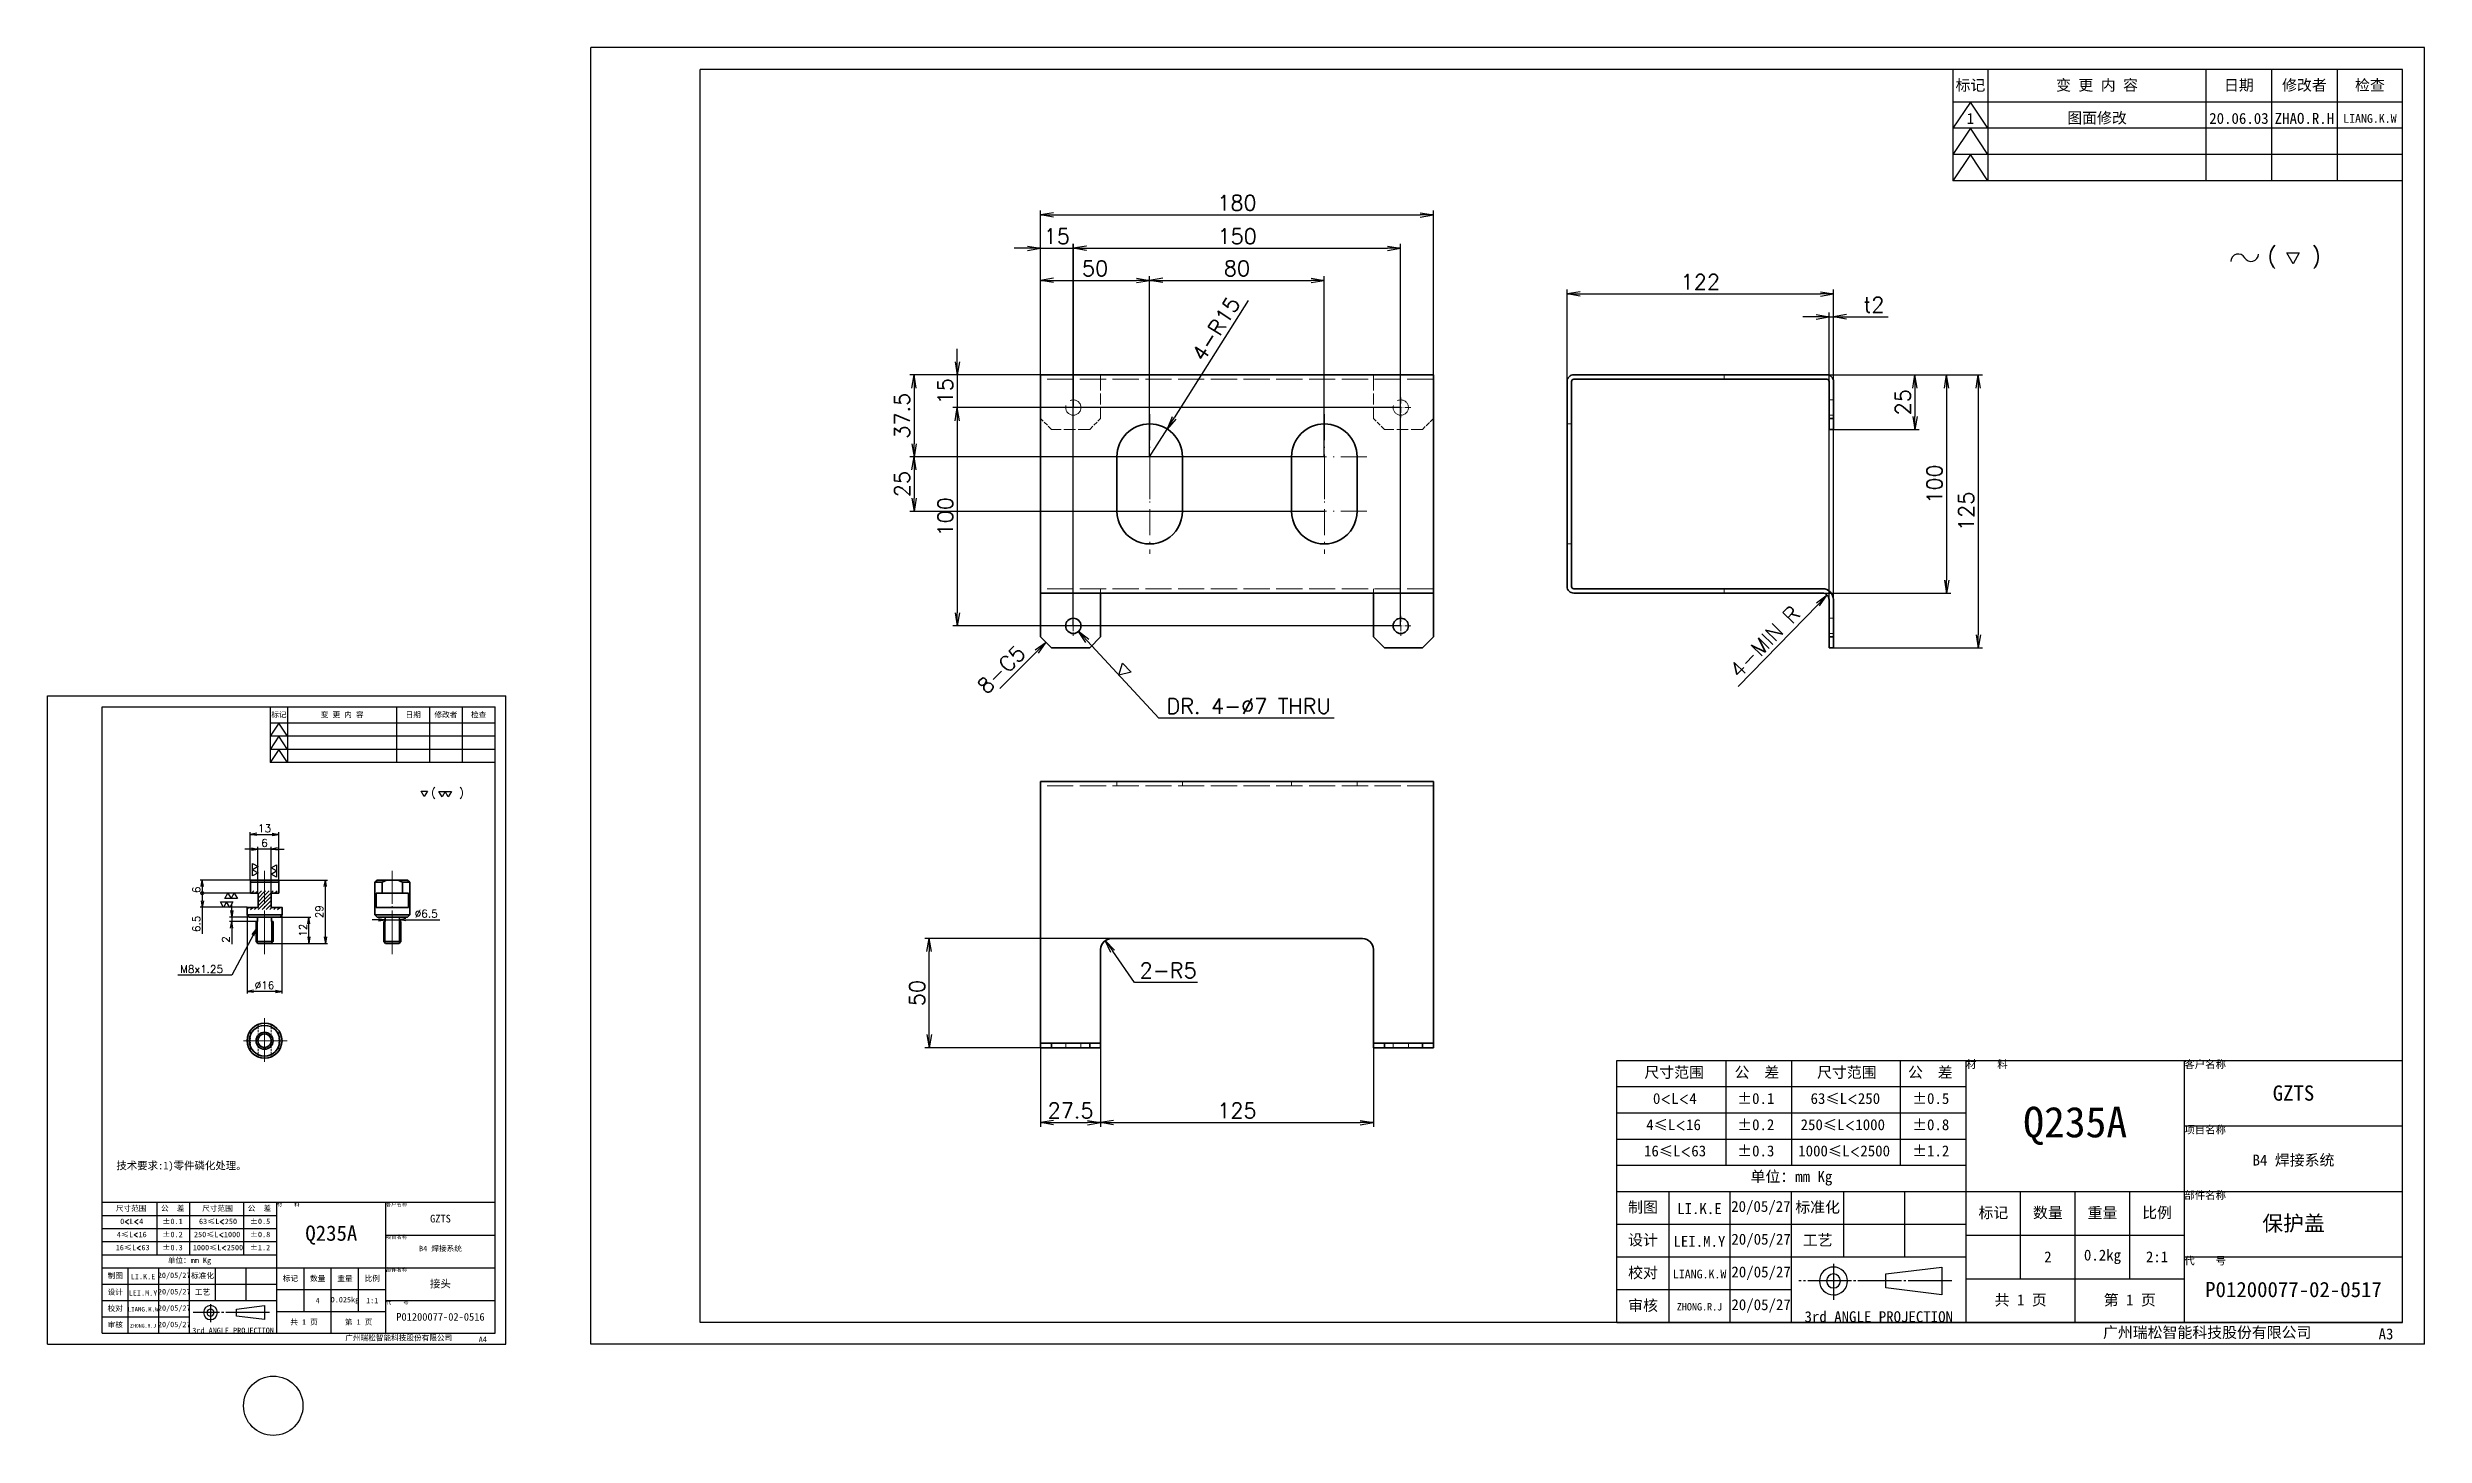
# Model space of a CAD drawing. Extents: x 0 to 18500, y -51 to 3802.
# Drawn here: x 17411 to 18500, y -47 to 589 of the extents above; entities that cross this region are included whole.
import ezdxf

# ---------------------------------------------------------------- set-up
doc = ezdxf.new("R2010")
doc.units = 0
doc.header["$MEASUREMENT"] = 0
for name, pattern in [('CENTER-HOKUTO', [23, 20, -1, 1, -1]), ('DASHDOT', [18.5, 12, -3, 0.5, -3]), ('DASHED', [15, 12, -3]), ('HIDDEN-HOKUTO', [3.8, 2.5, -1.3])]:
    doc.linetypes.add(name, pattern=pattern)
doc.layers.get('0').update_dxf_attribs({"linetype": 'CONTINUOUS'})
doc.layers.get('DEFPOINTS').update_dxf_attribs({"linetype": 'CONTINUOUS'})
for name, color, linetype in [('AM_7', 2, 'CENTER-HOKUTO'), ('AM_HID', 1, 'HIDDEN-HOKUTO'), ('AM_VIS', 7, 'CONTINUOUS'), ('TITLE_FRAME', 7, 'CONTINUOUS'), ('WORD_DIM', 253, 'CONTINUOUS')]:
    doc.layers.add(name, color=color, linetype=linetype)
doc.layers.add('SOLID LINE', color=7, linetype='CONTINUOUS', lineweight=30)
doc.styles.get("Standard").update_dxf_attribs({"font": 'romans.shx', "bigfont": 'bigfont.shx'})
doc.dimstyles.new('1-2', dxfattribs={"dimscale": 2, "dimtxt": 3.5, "dimasz": 3, "dimexe": 1, "dimexo": 0, "dimgap": 1, "dimtad": 3, "dimdsep": 46, "dimtxsty": 'Standard', "dimblk1": 'OPEN', "dimblk2": 'OPEN', "dimsah": 1, "dimcen": 0, "dimclrd": 256, "dimclre": 256, "dimclrt": 3, "dimadec": 0, "dimazin": 0, "dimtfac": 1, "dimtmove": 0, "dimatfit": 3, "dimldrblk": 'OPEN', "dimfxl": 0, "dimtolj": 1, "dimtzin": 0, "dimarcsym": 0})
doc.dimstyles.get("Standard").update_dxf_attribs({"dimtxt": 3.5, "dimasz": 3, "dimexe": 1, "dimexo": 0, "dimgap": 1, "dimtad": 3, "dimdsep": 46, "dimtxsty": 'Standard', "dimblk1": 'OPEN', "dimblk2": 'OPEN', "dimsah": 1, "dimcen": 0, "dimclrd": 256, "dimclre": 256, "dimclrt": 3, "dimadec": 0, "dimazin": 0, "dimtfac": 1, "dimtmove": 0, "dimatfit": 3, "dimldrblk": 'OPEN', "dimfxl": 0, "dimtolj": 1, "dimtzin": 0, "dimarcsym": 0})
doc.dimstyles.new('STANDARD1-2', dxfattribs={"dimscale": 2, "dimtxt": 3.5, "dimasz": 3, "dimexe": 1, "dimexo": 0, "dimgap": 1, "dimtad": 3, "dimdsep": 46, "dimtxsty": 'Standard', "dimblk1": 'OPEN', "dimblk2": 'OPEN', "dimsah": 1, "dimcen": 0, "dimclrd": 256, "dimclre": 256, "dimclrt": 3, "dimadec": 0, "dimazin": 0, "dimtfac": 1, "dimtmove": 0, "dimatfit": 3, "dimldrblk": 'OPEN', "dimfxl": 0, "dimtolj": 1, "dimtzin": 0, "dimarcsym": 0})
pattern_1 = [(45, (13035.3645, 12006.1917), (-0.88388348, 0.88388348), [])]

msp = doc.modelspace()

# ---------------------------------------------------------------- texts
at = {"layer": 'SOLID LINE', "ltscale": 0.5}
for s, insert, char_height, width, attachment_point in [('\\pt30;{\\fSimHei|b0|i0|c134|p2;\\C3;标记}', (18292.22703, 571.36842), 5, 16, 5), ('\\pt30;{\\fSimHei|b0|i0|c134|p2;\\C3;变 更 内 容}', (18350.22703, 571.36842), 5, 100, 5), ('\\pt30;{\\fSimHei|b0|i0|c134|p2;\\C3;日期}', (18415.22703, 571.36842), 5, 30, 5), ('\\pt30;{\\fSimHei|b0|i0|c134|p2;\\C3;修改者}', (18445.22703, 571.36842), 5, 30, 5), ('\\pt30;{\\fSimHei|b0|i0|c134|p2;\\C3;检查}', (18475.22703, 571.36842), 5, 30, 5), ('\\pt30;{\\fSimHei|b0|i0|c134|p2;\\C3;1}', (18292.22703, 556.36842), 5, 16, 5), ('\\pt30;{\\fSimHei|b0|i0|c134|p2;\\C3;图面修改}', (18350.22703, 556.36842), 5, 100, 5), ('\\pt30;{\\fSimHei|b0|i0|c134|p2;\\C3;20.06.03}', (18415.22703, 556.36842), 5, 30, 5), ('\\pt30;{\\fSimHei|b0|i0|c134|p2;\\C3;ZHAO.R.H}', (18445.22703, 556.36842), 5, 30, 5), ('\\pt24;{\\fSimHei|b0|i0|c134|p2;\\C3;LIANG.K.W}', (18475.22703, 556.36842), 4, 30, 5), ('\\pt15;{\\fSimHei|b0|i0|c134|p2;\\C3;标记}', (17517.31564, 283.11842), 2.5, 8, 5), ('\\pt15;{\\fSimHei|b0|i0|c134|p2;\\C3;变 更 内 容}', (17546.31564, 283.11842), 2.5, 50, 5), ('\\pt15;{\\fSimHei|b0|i0|c134|p2;\\C3;日期}', (17578.81564, 283.11842), 2.5, 15, 5), ('\\pt15;{\\fSimHei|b0|i0|c134|p2;\\C3;修改者}', (17593.81564, 283.11842), 2.5, 15, 5), ('\\pt15;{\\fSimHei|b0|i0|c134|p2;\\C3;检查}', (17608.81564, 283.11842), 2.5, 15, 5), ('\\pt30;{\\fSimHei|b0|i0|c134|p2;\\C3;尺寸范围}', (18142.86695, 121.9263), 5, 90.6030377, 1), ('\\pt30;{\\fSimHei|b0|i0|c134|p2;\\C3;公  差}', (18184.17444, 121.9263), 5, 90.6030377, 1), ('\\pt30;{\\fSimHei|b0|i0|c134|p2;\\C3;尺寸范围}', (18221.96186, 121.9263), 5, 90.6030377, 1), ('\\pt30;{\\fSimHei|b0|i0|c134|p2;\\C3;公  差}', (18263.63915, 121.9263), 5, 90.6030377, 1), ('{\\fSimHei|b0|i0|c134|p2;\\C3;材    料}', (18290.22703, 124.86842), 3.5, 100, 1), ('\\pt21;{\\fSimHei|b0|i0|c134|p2;\\C3;客户名称}', (18390.22703, 124.86842), 3.5, 100, 1), ('\\pt30;{\\fSimHei|b0|i0|c134|p2;\\C3;0\\Fromans,bigfont|c134;\\H0.9583x;<\\fSimHei|b0|i0|c134|p2;\\H1.044x;L\\Fromans,bigfont|c134;\\H0.9583x;<\\fSimHei|b0|i0|c134|p2;\\H1.044x;4}', (18146.78809, 109.9263), 5, 90.6030377, 1), ('\\pt30;{\\fSimHei|b0|i0|c134|p2;\\C3;%%P0.1}', (18185.39171, 109.9263), 5, 90.6030377, 1), ('\\pt30;{\\fSimHei|b0|i0|c134|p2;\\C3;63\\H0.9583x;≤\\H1.044x;L\\Fromans,bigfont|c134;\\H0.9579x;<\\fSimHei|b0|i0|c134|p2;\\H1.044x;250}', (18218.99439, 109.9263), 5, 90.6030377, 1), ('\\pt30;{\\fSimHei|b0|i0|c134|p2;\\C3;%%P0.5}', (18265.53236, 109.9263), 5, 90.6030377, 1), ('{\\fSimHei|b0|i0|c134|p2;\\C3;GZTS}', (18440.22703, 109.86842), 7, 100, 5), ('\\pt30;{\\fSimHei|b0|i0|c134|p2;\\C3;4\\H0.9583x;≤\\H1.043x;L\\Fromans,bigfont|c134;\\H0.9588x;<\\fSimHei|b0|i0|c134|p2;\\H1.043x;16}', (18143.72006, 97.9263), 5, 90.6030377, 1), ('\\pt30;{\\fSimHei|b0|i0|c134|p2;\\C3;%%P0.2}', (18185.39171, 97.9263), 5, 90.6030377, 1), ('\\pt30;{\\fSimHei|b0|i0|c134|p2;\\C3;250\\H0.9583x;≤\\H1.044x;L\\Fromans,bigfont|c134;\\H0.9579x;<\\fSimHei|b0|i0|c134|p2;\\H1.044x;1000}', (18214.42911, 97.9263), 5, 90.6030377, 1), ('\\pt30;{\\fSimHei|b0|i0|c134|p2;\\C3;%%P0.8}', (18265.53236, 97.9263), 5, 90.6030377, 1), ('\\pt84;{\\fSimHei|b0|i0|c134|p2;\\C3;Q235A}', (18340.22703, 94.86842), 14, 100, 5), ('\\pt21;{\\fSimHei|b0|i0|c134|p2;\\C3;项目名称}', (18390.22703, 94.86842), 3.5, 100, 1), ('\\pt84;{\\fSimHei|b0|i0|c134|p2;\\C3;技术要求:1)零件磷化处理。}', (17442.84539, 78.45217), 3.5, 112.9530351, 1), ('\\pt30;{\\fSimHei|b0|i0|c134|p2;\\C3;16\\H0.9583x;≤\\H1.044x;L\\Fromans,bigfont|c134;\\H0.9579x;<\\fSimHei|b0|i0|c134|p2;\\H1.044x;63}', (18142.68996, 85.9263), 5, 90.6030377, 1), ('\\pt30;{\\fSimHei|b0|i0|c134|p2;\\C3;%%P0.3}', (18185.39171, 85.9263), 5, 90.6030377, 1), ('\\pt30;{\\fSimHei|b0|i0|c134|p2;\\C3;%%P1.2}', (18265.53236, 85.9263), 5, 90.6030377, 1), ('{\\fSimHei|b0|i0|c134|p2;\\C3;B4 焊接系统\\P }', (18440.22703, 74.7584), 5, 100, 5), ('\\pt30;{\\fSimHei|b0|i0|c134|p2;\\C3;单位：mm Kg}', (18210.22703, 70.86842), 5, 160, 5), ('\\pt21;{\\fSimHei|b0|i0|c134|p2;\\C3;部件名称}', (18390.22703, 64.86842), 3.5, 100, 1), ('\\pt15;{\\fSimHei|b0|i0|c134|p2;\\C3;尺寸范围}', (17442.6356, 58.39736), 2.5, 45.3015188, 1), ('\\pt15;{\\fSimHei|b0|i0|c134|p2;\\C3;公  差}', (17463.28934, 58.39736), 2.5, 45.3015188, 1), ('\\pt15;{\\fSimHei|b0|i0|c134|p2;\\C3;尺寸范围}', (17482.18305, 58.39736), 2.5, 45.3015188, 1), ('\\pt15;{\\fSimHei|b0|i0|c134|p2;\\C3;公  差}', (17503.0217, 58.39736), 2.5, 45.3015188, 1), ('{\\fSimHei|b0|i0|c134|p2;\\C3;材    料}', (17516.31564, 59.86842), 1.75, 50, 1), ('\\pt10.5;{\\fSimHei|b0|i0|c134|p2;\\C3;客户名称}', (17566.31564, 59.86842), 1.75, 50, 1), ('\\pt30;{\\fSimHei|b0|i0|c134|p2;\\C3;制图}', (18142.22703, 57.36842), 5, 24, 5), ('{\\fSimHei|b0|i0|c134|p2;\\C3;LI.K.E}', (18168.06682, 56.96702), 5, 28, 5), ('\\pt30;{\\fSimHei|b0|i0|c134|p2;\\C3;20/05/27}', (18196.22703, 57.36842), 5, 28, 5), ('\\pt30;{\\fSimHei|b0|i0|c134|p2;\\C3;标准化}', (18222.22703, 57.36842), 5, 24, 5), ('\\pt30;{\\fSimHei|b0|i0|c134|p2;\\C3;标记}', (18302.72703, 54.86842), 5, 25, 5), ('\\pt30;{\\fSimHei|b0|i0|c134|p2;\\C3;数量}', (18327.72703, 54.86842), 5, 25, 5), ('\\pt30;{\\fSimHei|b0|i0|c134|p2;\\C3;重量}', (18352.72703, 54.86842), 5, 25, 5), ('\\pt30;{\\fSimHei|b0|i0|c134|p2;\\C3;比例}', (18377.72703, 54.86842), 5, 25, 5), ('{\\fSimHei|b0|i0|c134|p2;\\C3;保护盖}', (18440.22703, 49.86842), 7, 100, 5), ('\\pt15;{\\fSimHei|b0|i0|c134|p2;\\C3;4\\H0.9583x;≤\\H1.043x;L\\Fromans,bigfont|c134;\\H0.9588x;<\\fSimHei|b0|i0|c134|p2;\\H1.043x;16}', (17443.06215, 46.39736), 2.5, 45.3015188, 1), ('\\pt15;{\\fSimHei|b0|i0|c134|p2;\\C3;0\\Fromans,bigfont|c134;\\H0.9583x;<\\fSimHei|b0|i0|c134|p2;\\H1.044x;L\\Fromans,bigfont|c134;\\H0.9583x;<\\fSimHei|b0|i0|c134|p2;\\H1.044x;4}', (17444.59617, 52.39736), 2.5, 45.3015188, 1), ('\\pt15;{\\fSimHei|b0|i0|c134|p2;\\C3;%%P0.1}', (17463.89798, 52.39736), 2.5, 45.3015188, 1), ('\\pt15;{\\fSimHei|b0|i0|c134|p2;\\C3;%%P0.2}', (17463.89798, 46.39736), 2.5, 45.3015188, 1), ('\\pt15;{\\fSimHei|b0|i0|c134|p2;\\C3;250\\H0.9583x;≤\\H1.044x;L\\Fromans,bigfont|c134;\\H0.9579x;<\\fSimHei|b0|i0|c134|p2;\\H1.044x;1000}', (17478.41668, 46.39736), 2.5, 45.3015188, 1), ('\\pt15;{\\fSimHei|b0|i0|c134|p2;\\C3;63\\H0.9583x;≤\\H1.044x;L\\Fromans,bigfont|c134;\\H0.9579x;<\\fSimHei|b0|i0|c134|p2;\\H1.044x;250}', (17480.69932, 52.39736), 2.5, 45.3015188, 1), ('\\pt15;{\\fSimHei|b0|i0|c134|p2;\\C3;%%P0.5}', (17503.96831, 52.39736), 2.5, 45.3015188, 1), ('\\pt15;{\\fSimHei|b0|i0|c134|p2;\\C3;%%P0.8}', (17503.96831, 46.39736), 2.5, 45.3015188, 1), ('\\pt42;{\\fSimHei|b0|i0|c134|p2;\\C3;Q235A}', (17541.31564, 44.86842), 7, 50, 5), ('\\pt10.5;{\\fSimHei|b0|i0|c134|p2;\\C3;项目名称}', (17566.31564, 44.86842), 1.75, 50, 1), ('{\\fSimHei|b0|i0|c134|p2;\\C3;GZTS}', (17591.31564, 52.36842), 3.5, 50, 5), ('\\pt30;{\\fSimHei|b0|i0|c134|p2;\\C3;设计}', (18142.22703, 42.36842), 5, 24, 5), ('{\\fSimHei|b0|i0|c134|p2;\\C3;LEI.M.Y}', (18168.06682, 41.96702), 5, 28, 5), ('\\pt30;{\\fSimHei|b0|i0|c134|p2;\\C3;20/05/27}', (18196.3283, 42.36842), 5, 27.7974572, 5), ('\\pt30;{\\fSimHei|b0|i0|c134|p2;\\C3;工艺}', (18222.22703, 42.36842), 5, 24, 5), ('\\pt15;{\\fSimHei|b0|i0|c134|p2;\\C3;16\\H0.9583x;≤\\H1.044x;L\\Fromans,bigfont|c134;\\H0.9579x;<\\fSimHei|b0|i0|c134|p2;\\H1.044x;63}', (17442.54711, 40.39736), 2.5, 45.3015188, 1), ('\\pt15;{\\fSimHei|b0|i0|c134|p2;\\C3;%%P0.3}', (17463.89798, 40.39736), 2.5, 45.3015188, 1), ('\\pt15;{\\fSimHei|b0|i0|c134|p2;\\C3;单位：mm Kg}', (17476.31564, 32.86842), 2.5, 80, 5), ('\\pt15;{\\fSimHei|b0|i0|c134|p2;\\C3;%%P1.2}', (17503.96831, 40.39736), 2.5, 45.3015188, 1), ('{\\fSimHei|b0|i0|c134|p2;\\C3;B4 焊接系统\\P }', (17591.31564, 36.47879), 2.5, 50, 5), ('\\pt30;{\\fSimHei|b0|i0|c134|p2;\\C3;2}', (18327.72703, 34.86842), 5, 25, 5), ('\\pt30;{\\fSimHei|b0|i0|c134|p2;\\C3;0.2kg}', (18352.72703, 34.86842), 5, 25, 5), ('\\pt30;{\\fSimHei|b0|i0|c134|p2;\\C3;2:1}', (18377.72703, 34.86842), 5, 25, 5), ('\\pt21;{\\fSimHei|b0|i0|c134|p2;\\C3;代    号}', (18390.22703, 34.86842), 3.5, 100, 1), ('\\pt15;{\\fSimHei|b0|i0|c134|p2;\\C3;制图}', (17442.31564, 26.11842), 2.5, 12, 5), ('{\\fSimHei|b0|i0|c134|p2;\\C3;LI.K.E}', (17455.07172, 25.82617), 2.5, 14, 5), ('\\pt15;{\\fSimHei|b0|i0|c134|p2;\\C3;20/05/27}', (17469.31564, 26.11842), 2.5, 14, 5), ('\\pt15;{\\fSimHei|b0|i0|c134|p2;\\C3;标准化}', (17482.31564, 26.11842), 2.5, 12, 5), ('\\pt15;{\\fSimHei|b0|i0|c134|p2;\\C3;标记}', (17522.56564, 24.86842), 2.5, 12.5, 5), ('\\pt15;{\\fSimHei|b0|i0|c134|p2;\\C3;数量}', (17535.06564, 24.86842), 2.5, 12.5, 5), ('\\pt15;{\\fSimHei|b0|i0|c134|p2;\\C3;重量}', (17547.56564, 24.86842), 2.5, 12.5, 5), ('\\pt15;{\\fSimHei|b0|i0|c134|p2;\\C3;比例}', (17560.06564, 24.86842), 2.5, 12.5, 5), ('\\pt10.5;{\\fSimHei|b0|i0|c134|p2;\\C3;部件名称}', (17566.31564, 29.86842), 1.75, 50, 1), ('{\\fSimHei|b0|i0|c134|p2;\\C3;接头}', (17591.31564, 22.36842), 3.5, 50, 5), ('\\pt30;{\\fSimHei|b0|i0|c134|p2;\\C3;校对}', (18142.22703, 27.36842), 5, 24, 5), ('{\\fSimHei|b0|i0|c134|p2;\\C3;LIANG.K.W}', (18168.1587, 26.98947), 4, 22.4, 5), ('\\pt30;{\\fSimHei|b0|i0|c134|p2;\\C3;20/05/27}', (18196.3283, 27.36842), 5, 27.7974572, 5), ('{\\fSimHei|b0|i0|c134|p2;\\C3;P01200077-02-0517}', (18440.22703, 19.86842), 7, 100, 5), ('\\pt15;{\\fSimHei|b0|i0|c134|p2;\\C3;校对}', (17442.31564, 11.11842), 2.5, 12, 5), ('\\pt15;{\\fSimHei|b0|i0|c134|p2;\\C3;设计}', (17442.31564, 18.61842), 2.5, 12, 5), ('{\\fSimHei|b0|i0|c134|p2;\\C3;LIANG.K.W}', (17455.11766, 10.83739), 2, 11.2, 5), ('{\\fSimHei|b0|i0|c134|p2;\\C3;LEI.M.Y}', (17455.07172, 18.32617), 2.5, 14, 5), ('\\pt15;{\\fSimHei|b0|i0|c134|p2;\\C3;20/05/27}', (17469.36627, 18.61842), 2.5, 13.8987286, 5), ('\\pt15;{\\fSimHei|b0|i0|c134|p2;\\C3;20/05/27}', (17469.36627, 11.11842), 2.5, 13.8987286, 5), ('\\pt15;{\\fSimHei|b0|i0|c134|p2;\\C3;工艺}', (17482.31564, 18.61842), 2.5, 12, 5), ('\\pt15;{\\fSimHei|b0|i0|c134|p2;\\C3;4}', (17535.06564, 14.86842), 2.5, 12.5, 5), ('\\pt15;{\\fSimHei|b0|i0|c134|p2;\\C3;0.025kg}', (17547.56564, 14.86842), 2.5, 12.5, 5), ('\\pt15;{\\fSimHei|b0|i0|c134|p2;\\C3;1:1}', (17560.06564, 14.86842), 2.5, 12.5, 5), ('\\pt10.5;{\\fSimHei|b0|i0|c134|p2;\\C3;代    号}', (17566.31564, 14.86842), 1.75, 50, 1), ('\\pt30;{\\fSimHei|b0|i0|c134|p2;\\C3;审核}', (18142.22703, 12.36842), 5, 24, 5), ('{\\fSimHei|b0|i0|c134|p2;\\C3;ZHONG.R.J}', (18168.11255, 11.99016), 3.4, 19.04, 5), ('\\pt30;{\\fSimHei|b0|i0|c134|p2;\\C3;20/05/27}', (18196.3283, 12.36842), 5, 27.7974572, 5), ('\\pt30;{\\fSimHei|b0|i0|c134|p2;\\C3;共 1 页}', (18315.22703, 14.86842), 5, 50, 5), ('\\pt30;{\\fSimHei|b0|i0|c134|p2;\\C3;第 1 页}', (18365.22703, 14.86842), 5, 50, 5), ('\\pt15;{\\fSimHei|b0|i0|c134|p2;\\C3;审核}', (17442.31564, 3.61842), 2.5, 12, 5), ('{\\fSimHei|b0|i0|c134|p2;\\C3;ZHONG.R.J}', (17455.09459, 3.33774), 1.7, 9.52, 5), ('\\pt15;{\\fSimHei|b0|i0|c134|p2;\\C3;20/05/27}', (17469.36627, 3.61842), 2.5, 13.8987286, 5), ('{\\fSimHei|b0|i0|c134|p2;\\C3;3rd ANGLE PROJECTION}', (17496.31564, -0.13158), 2.5, 40, 8), ('\\pt15;{\\fSimHei|b0|i0|c134|p2;\\C3;共 1 页}', (17528.81564, 4.86842), 2.5, 25, 5), ('\\pt15;{\\fSimHei|b0|i0|c134|p2;\\C3;第 1 页}', (17553.81564, 4.86842), 2.5, 25, 5), ('{\\fSimHei|b0|i0|c134|p2;\\C3;P01200077-02-0516}', (17591.31564, 7.36842), 3.5, 50, 5), ('{\\fSimHei|b0|i0|c134|p2;\\C3;3rd ANGLE PROJECTION}', (18250.22703, 4.86842), 5, 80, 8), ('\\pt30;{\\fSimHei|b0|i0|c134|p2;\\C3;广州瑞松智能科技股份有限公司}', (18352.96425, 2.79747), 5, 157.1236163, 1), ('\\pt30;{\\fSimHei|b0|i0|c134|p2;\\C3;A3}', (18479.20477, 2.07361), 5, 157.1236163, 1)]:
    msp.add_mtext(s, dxfattribs=dict(at, insert=insert, char_height=char_height, width=width, attachment_point=attachment_point))
at = {"layer": 'SOLID LINE', "ltscale": 0.5, "attachment_point": 1, "line_spacing_factor": 0.72}
for s, insert, char_height, width in [('\\pt30;{\\fSimHei|b0|i0|c134|p2;\\C3;1000\\H0.9583x;≤\\H1.044x;L\\Fromans,bigfont|c134;\\H0.9579x;<\\fSimHei|b0|i0|c134|p2;\\H1.044x;2500}', (18213.33171, 85.9263), 5, 90.6030377), ('\\pt15;{\\fSimHei|b0|i0|c134|p2;\\C3;1000\\H0.9583x;≤\\H1.044x;L\\Fromans,bigfont|c134;\\H0.9579x;<\\fSimHei|b0|i0|c134|p2;\\H1.044x;2500}', (17477.86798, 40.39736), 2.5, 45.3015188)]:
    msp.add_mtext(s, dxfattribs=dict(at, insert=insert, char_height=char_height, width=width))
at = {"layer": 'WORD_DIM', "color": 3, "linetype": 'Continuous'}
msp.add_text('8-C5', height=7, rotation=45, dxfattribs=at).set_placement((17841.52995, 292.23061))
at = {"layer": 'WORD_DIM', "color": 3, "linetype": 'Continuous', "ltscale": 5, "insert": (17491.69895, 164.9405), "char_height": 3.5, "width": 15.6647486, "attachment_point": 9}
msp.add_mtext('\\A1;M8x1.25', dxfattribs=at)
at = {"layer": 'WORD_DIM', "linetype": 'Continuous', "char_height": 2.5, "width": 66.8459239, "attachment_point": 1}
for s, insert in [('\\pt15;{\\fSimHei|b0|i0|c134|p2;\\C3;广州瑞松智能科技股份有限公司}', (17547.71669, -0.96523)), ('\\pt21;{\\fSimHei|b0|i0|c134|p2;\\C3;A4}', (17608.84271, -1.67452))]:
    msp.add_mtext(s, dxfattribs=dict(at, insert=insert))

# ---------------------------------------------------------------- blocks, each defined once
blk = doc.blocks.new('_OPEN')
at = {"color": 0}
for p, q in [((-1, 0.17), (0, 0)), ((-1, -0.17), (0, 0)), ((0, 0), (-1, 0))]:
    blk.add_line(p, q, dxfattribs=at)
blk = doc.blocks.new('*D834')
at = {"layer": 'DEFPOINTS', "color": 0, "linetype": 'Continuous', "ltscale": 5}
for p in [(17517.2, 228.4), (17504.2, 207.5), (17517.2, 207.5)]:
    blk.add_point(p, dxfattribs=at)
at = {"layer": 'WORD_DIM', "linetype": 'Continuous', "lineweight": -2, "ltscale": 5}
for p, q in [((17504.2, 207.5), (17504.2, 229.4)), ((17517.2, 207.5), (17517.2, 229.4)), ((17507.2, 228.4), (17514.2, 228.4))]:
    blk.add_line(p, q, dxfattribs=at)
at = {"layer": 'WORD_DIM', "linetype": 'Continuous', "lineweight": -2, "ltscale": 5, "xscale": 3, "yscale": 3, "zscale": 3, "rotation": 180}
blk.add_blockref('_OPEN', (17504.2, 228.4), dxfattribs=at)
at = {"layer": 'WORD_DIM', "linetype": 'Continuous', "lineweight": -2, "ltscale": 5, "xscale": 3, "yscale": 3, "zscale": 3}
blk.add_blockref('_OPEN', (17517.2, 228.4), dxfattribs=at)
at = {"layer": 'WORD_DIM', "color": 3, "linetype": 'Continuous', "ltscale": 5, "insert": (17510.7, 231.2), "char_height": 3.5, "attachment_point": 5}
blk.add_mtext('\\A1;13', dxfattribs=at)
blk = doc.blocks.new('*D835')
at = {"layer": 'DEFPOINTS', "color": 0, "linetype": 'Continuous', "ltscale": 5}
for p in [(17502.7, 195), (17518.7, 195), (17502.7, 156.5)]:
    blk.add_point(p, dxfattribs=at)
at = {"layer": 'WORD_DIM', "linetype": 'Continuous', "lineweight": -2, "ltscale": 5}
for p, q in [((17502.7, 195), (17502.7, 155.5)), ((17518.7, 195), (17518.7, 155.5)), ((17515.7, 156.5), (17505.7, 156.5))]:
    blk.add_line(p, q, dxfattribs=at)
at = {"layer": 'WORD_DIM', "linetype": 'Continuous', "lineweight": -2, "ltscale": 5, "xscale": 3, "yscale": 3, "zscale": 3, "rotation": 180}
blk.add_blockref('_OPEN', (17502.7, 156.5), dxfattribs=at)
at = {"layer": 'WORD_DIM', "linetype": 'Continuous', "lineweight": -2, "ltscale": 5, "xscale": 3, "yscale": 3, "zscale": 3}
blk.add_blockref('_OPEN', (17518.7, 156.5), dxfattribs=at)
at = {"layer": 'WORD_DIM', "color": 3, "linetype": 'Continuous', "ltscale": 5, "insert": (17510.7, 159.3), "char_height": 3.5, "attachment_point": 5}
blk.add_mtext('\\A1;%%C16', dxfattribs=at)
blk = doc.blocks.new('*D836')
at = {"layer": 'DEFPOINTS', "color": 0, "linetype": 'Continuous', "ltscale": 5}
for p in [(17507.7, 221.7), (17507.7, 201.5), (17513.7, 201.5)]:
    blk.add_point(p, dxfattribs=at)
at = {"layer": 'WORD_DIM', "linetype": 'Continuous', "lineweight": -2, "ltscale": 5}
for p, q in [((17504.7, 221.7), (17501.7, 221.7)), ((17507.7, 201.5), (17507.7, 222.7)), ((17513.7, 221.7), (17507.7, 221.7)), ((17513.7, 201.5), (17513.7, 222.7)), ((17516.7, 221.7), (17519.7, 221.7))]:
    blk.add_line(p, q, dxfattribs=at)
at = {"layer": 'WORD_DIM', "linetype": 'Continuous', "lineweight": -2, "ltscale": 5, "xscale": 3, "yscale": 3, "zscale": 3}
blk.add_blockref('_OPEN', (17507.7, 221.7), dxfattribs=at)
at = {"layer": 'WORD_DIM', "linetype": 'Continuous', "lineweight": -2, "ltscale": 5, "xscale": 3, "yscale": 3, "zscale": 3, "rotation": 180}
blk.add_blockref('_OPEN', (17513.7, 221.7), dxfattribs=at)
at = {"layer": 'WORD_DIM', "color": 3, "linetype": 'Continuous', "ltscale": 5, "insert": (17510.7, 224.5), "char_height": 3.5, "attachment_point": 5}
blk.add_mtext('\\A1;6', dxfattribs=at)
blk = doc.blocks.new('_DotSmall')
at = {"color": 0, "linetype": 'ByBlock', "const_width": 0.5}
blk.add_lwpolyline([(-0.0625, 0, 1), (0.0625, 0, 1)], format="xyb", close=True, dxfattribs=at)
blk = doc.blocks.new('*D837')
at = {"layer": 'DEFPOINTS', "color": 0, "linetype": 'Continuous', "ltscale": 5}
for p in [(17504.2, 207.5), (17482.2, 201.5), (17504.2, 201.5)]:
    blk.add_point(p, dxfattribs=at)
at = {"layer": 'WORD_DIM', "linetype": 'Continuous', "lineweight": -2, "ltscale": 5}
for p, q in [((17504.2, 207.5), (17481.2, 207.5)), ((17504.2, 201.5), (17481.2, 201.5)), ((17482.2, 204.5), (17482.2, 201.5))]:
    blk.add_line(p, q, dxfattribs=at)
at = {"layer": 'WORD_DIM', "linetype": 'Continuous', "lineweight": -2, "ltscale": 5, "xscale": 3, "yscale": 3, "zscale": 3}
for name, p, rotation in [('_OPEN', (17482.2, 207.5), 90), ('_DotSmall', (17482.2, 201.5), 270)]:
    blk.add_blockref(name, p, dxfattribs=dict(at, rotation=rotation))
at = {"layer": 'WORD_DIM', "color": 3, "linetype": 'Continuous', "ltscale": 5, "insert": (17479.5, 203), "char_height": 3.5, "attachment_point": 5, "rotation": 90}
blk.add_mtext('\\A1;6', dxfattribs=at)
blk = doc.blocks.new('*D838')
at = {"layer": 'DEFPOINTS', "color": 0, "linetype": 'Continuous', "ltscale": 5}
for p in [(17504.2, 201.5), (17482.2, 195), (17502.7, 195)]:
    blk.add_point(p, dxfattribs=at)
at = {"layer": 'WORD_DIM', "linetype": 'Continuous', "lineweight": -2, "ltscale": 5}
for p, q in [((17504.2, 201.5), (17481.2, 201.5)), ((17482.2, 201.5), (17482.2, 198)), ((17502.7, 195), (17481.2, 195)), ((17482.2, 195), (17482.2, 182.8))]:
    blk.add_line(p, q, dxfattribs=at)
at = {"layer": 'WORD_DIM', "linetype": 'Continuous', "lineweight": -2, "ltscale": 5, "xscale": 3, "yscale": 3, "zscale": 3}
for name, p, rotation in [('_DotSmall', (17482.2, 201.5), 90), ('_OPEN', (17482.2, 195), 270)]:
    blk.add_blockref(name, p, dxfattribs=dict(at, rotation=rotation))
at = {"layer": 'WORD_DIM', "color": 3, "linetype": 'Continuous', "ltscale": 5, "insert": (17479.5, 187.4), "char_height": 3.5, "attachment_point": 5, "rotation": 90}
blk.add_mtext('\\A1;6.5', dxfattribs=at)
blk = doc.blocks.new('*D839')
at = {"layer": 'DEFPOINTS', "color": 0, "linetype": 'Continuous', "ltscale": 5}
for p in [(17517.7, 190.5), (17531, 190.5), (17513.8, 178.5)]:
    blk.add_point(p, dxfattribs=at)
at = {"layer": 'WORD_DIM', "linetype": 'Continuous', "lineweight": -2, "ltscale": 5}
for p, q in [((17517.7, 190.5), (17532, 190.5)), ((17531, 181.5), (17531, 187.5)), ((17513.8, 178.5), (17532, 178.5))]:
    blk.add_line(p, q, dxfattribs=at)
at = {"layer": 'WORD_DIM', "linetype": 'Continuous', "lineweight": -2, "ltscale": 5, "xscale": 3, "yscale": 3, "zscale": 3}
for p, rotation in [((17531, 190.5), 90), ((17531, 178.5), 270)]:
    blk.add_blockref('_OPEN', p, dxfattribs=dict(at, rotation=rotation))
at = {"layer": 'WORD_DIM', "color": 3, "linetype": 'Continuous', "ltscale": 5, "insert": (17528.3, 184.5), "char_height": 3.5, "attachment_point": 5, "rotation": 90}
blk.add_mtext('\\A1;12', dxfattribs=at)
blk = doc.blocks.new('*D840')
at = {"layer": 'DEFPOINTS', "color": 0, "linetype": 'Continuous', "ltscale": 5}
for p in [(17517.2, 207.5), (17538.6, 207.5), (17513.8, 178.5)]:
    blk.add_point(p, dxfattribs=at)
at = {"layer": 'WORD_DIM', "linetype": 'Continuous', "lineweight": -2, "ltscale": 5}
for p, q in [((17517.2, 207.5), (17539.6, 207.5)), ((17538.6, 181.5), (17538.6, 204.5)), ((17513.8, 178.5), (17539.6, 178.5))]:
    blk.add_line(p, q, dxfattribs=at)
at = {"layer": 'WORD_DIM', "linetype": 'Continuous', "lineweight": -2, "ltscale": 5, "xscale": 3, "yscale": 3, "zscale": 3}
for p, rotation in [((17538.6, 207.5), 90), ((17538.6, 178.5), 270)]:
    blk.add_blockref('_OPEN', p, dxfattribs=dict(at, rotation=rotation))
at = {"layer": 'WORD_DIM', "color": 3, "linetype": 'Continuous', "ltscale": 5, "insert": (17535.8, 193), "char_height": 3.5, "attachment_point": 5, "rotation": 90}
blk.add_mtext('\\A1;29', dxfattribs=at)
blk = doc.blocks.new('shiage2')
at = {"layer": 'WORD_DIM', "color": 3, "linetype": 'Continuous'}
for p, q in [((-1.4, 2.5), (4.3, 2.5)), ((0, 0), (-1.4, 2.5)), ((1.4, 2.5), (0, 0)), ((2.9, 0), (1.4, 2.5)), ((4.3, 2.5), (2.9, 0))]:
    blk.add_line(p, q, dxfattribs=at)
blk = doc.blocks.new('20')
at = {"layer": 'TITLE_FRAME', "color": 3, "linetype": 'Continuous'}
for points in [[(8, 3), (6.6, 5.5), (9.5, 5.5)], [(16.1, 2.8), (14.6, 5.3), (20.4, 5.3), (18.9, 2.8), (17.5, 5.3)]]:
    blk.add_lwpolyline(points, close=True, dxfattribs=at)
blk.add_text('(    )', height=3.5, dxfattribs=at).set_placement((11.2, 3.1))
blk = doc.blocks.new('*D841')
at = {"layer": 'DEFPOINTS', "color": 0, "linetype": 'Continuous', "ltscale": 5}
for p in [(17495.7, 188.5), (17507.5, 190.5), (17507.5, 188.5)]:
    blk.add_point(p, dxfattribs=at)
at = {"layer": 'WORD_DIM', "linetype": 'Continuous', "lineweight": -2, "ltscale": 5}
for p, q in [((17495.7, 193.5), (17495.7, 196.5)), ((17507.5, 190.5), (17494.7, 190.5)), ((17507.5, 188.5), (17494.7, 188.5)), ((17495.7, 190.5), (17495.7, 188.5)), ((17495.7, 185.5), (17495.7, 178.2))]:
    blk.add_line(p, q, dxfattribs=at)
at = {"layer": 'WORD_DIM', "linetype": 'Continuous', "lineweight": -2, "ltscale": 5, "xscale": 3, "yscale": 3, "zscale": 3}
for p, rotation in [((17495.7, 190.5), 270), ((17495.7, 188.5), 90)]:
    blk.add_blockref('_OPEN', p, dxfattribs=dict(at, rotation=rotation))
at = {"layer": 'WORD_DIM', "color": 3, "linetype": 'Continuous', "ltscale": 5, "insert": (17493, 180.3), "char_height": 3.5, "attachment_point": 5, "rotation": 90}
blk.add_mtext('\\A1;2', dxfattribs=at)
blk = doc.blocks.new('*D842')
at = {"layer": 'DEFPOINTS', "color": 0, "linetype": 'Continuous', "ltscale": 5}
for p in [(17566, 188.5), (17572.5, 189.3), (17572.5, 188.5)]:
    blk.add_point(p, dxfattribs=at)
at = {"layer": 'WORD_DIM', "linetype": 'Continuous', "lineweight": -2, "ltscale": 5}
for p, q in [((17563, 189.3), (17560, 189.3)), ((17566, 188.5), (17566, 190.3)), ((17566, 189.3), (17572.5, 189.3)), ((17572.5, 188.5), (17572.5, 190.3)), ((17575.5, 189.3), (17591, 189.3))]:
    blk.add_line(p, q, dxfattribs=at)
at = {"layer": 'WORD_DIM', "linetype": 'Continuous', "lineweight": -2, "ltscale": 5, "xscale": 3, "yscale": 3, "zscale": 3}
blk.add_blockref('_OPEN', (17566, 189.3), dxfattribs=at)
at = {"layer": 'WORD_DIM', "linetype": 'Continuous', "lineweight": -2, "ltscale": 5, "xscale": 3, "yscale": 3, "zscale": 3, "rotation": 180}
blk.add_blockref('_OPEN', (17572.5, 189.3), dxfattribs=at)
at = {"layer": 'WORD_DIM', "color": 3, "linetype": 'Continuous', "ltscale": 5, "insert": (17584.8, 192.1), "char_height": 3.5, "attachment_point": 5}
blk.add_mtext('\\A1;%%C6.5', dxfattribs=at)
blk = doc.blocks.new('shiage0')
at = {"layer": 'WORD_DIM', "color": 3, "linetype": 'Continuous'}
for centre, start, end in [((1.69, 0), 30, 180), ((4.61, 1.69), 210, 0)]:
    blk.add_arc(centre, 1.69, start, end, dxfattribs=at)
blk = doc.blocks.new('12')
at = {"layer": 'TITLE_FRAME', "color": 3, "linetype": 'Continuous'}
blk.add_lwpolyline([(20.46, 3.03), (19.01, 5.53), (21.9, 5.53)], close=True, dxfattribs=at)
blk.add_blockref('shiage0', (6.23, 3.56), dxfattribs=at)
blk.add_text('(   )', height=3.5, dxfattribs=at).set_placement((14.64, 3.08))
blk = doc.blocks.new('*D1498')
at = {"layer": 'DEFPOINTS', "color": 0, "linetype": 'Continuous'}
for p in [(17866.2, 438.9), (17828.1, 423.9), (18031.2, 423.9)]:
    blk.add_point(p, dxfattribs=at)
at = {"layer": 'WORD_DIM', "linetype": 'Continuous', "lineweight": -2}
for p, q in [((17828.1, 444.9), (17828.1, 450.9)), ((17866.2, 438.9), (17826.1, 438.9)), ((17828.1, 438.9), (17828.1, 423.9)), ((18031.2, 423.9), (17826.1, 423.9)), ((17828.1, 417.9), (17828.1, 411.9))]:
    blk.add_line(p, q, dxfattribs=at)
at = {"layer": 'WORD_DIM', "linetype": 'Continuous', "lineweight": -2, "xscale": 6, "yscale": 6, "zscale": 6}
for p, rotation in [((17828.1, 438.9), 270), ((17828.1, 423.9), 90)]:
    blk.add_blockref('_OPEN', p, dxfattribs=dict(at, rotation=rotation))
at = {"layer": 'WORD_DIM', "color": 3, "linetype": 'Continuous', "insert": (17822.6, 431.4), "char_height": 7, "attachment_point": 5, "rotation": 90}
blk.add_mtext('\\A1;15', dxfattribs=at)
blk = doc.blocks.new('*D1499')
at = {"layer": 'DEFPOINTS', "color": 0, "linetype": 'Continuous'}
for p in [(18031.2, 423.9), (17828.1, 323.9), (18031.2, 323.9)]:
    blk.add_point(p, dxfattribs=at)
at = {"layer": 'WORD_DIM', "linetype": 'Continuous', "lineweight": -2}
for p, q in [((18031.2, 423.9), (17826.1, 423.9)), ((17828.1, 417.9), (17828.1, 329.9)), ((18031.2, 323.9), (17826.1, 323.9))]:
    blk.add_line(p, q, dxfattribs=at)
at = {"layer": 'WORD_DIM', "linetype": 'Continuous', "lineweight": -2, "xscale": 6, "yscale": 6, "zscale": 6}
for p, rotation in [((17828.1, 423.9), 90), ((17828.1, 323.9), 270)]:
    blk.add_blockref('_OPEN', p, dxfattribs=dict(at, rotation=rotation))
at = {"layer": 'WORD_DIM', "color": 3, "linetype": 'Continuous', "insert": (17822.6, 373.9), "char_height": 7, "attachment_point": 5, "rotation": 90}
blk.add_mtext('\\A1;100', dxfattribs=at)
blk = doc.blocks.new('*D1500')
at = {"layer": 'DEFPOINTS', "color": 0, "linetype": 'Continuous'}
for p in [(17866.2, 438.9), (17808.3, 401.4), (17996.2, 401.4)]:
    blk.add_point(p, dxfattribs=at)
at = {"layer": 'WORD_DIM', "linetype": 'Continuous', "lineweight": -2}
for p, q in [((17866.2, 438.9), (17806.3, 438.9)), ((17808.3, 432.9), (17808.3, 407.4)), ((17996.2, 401.4), (17806.3, 401.4))]:
    blk.add_line(p, q, dxfattribs=at)
at = {"layer": 'WORD_DIM', "linetype": 'Continuous', "lineweight": -2, "xscale": 6, "yscale": 6, "zscale": 6}
for p, rotation in [((17808.3, 438.9), 90), ((17808.3, 401.4), 270)]:
    blk.add_blockref('_OPEN', p, dxfattribs=dict(at, rotation=rotation))
at = {"layer": 'WORD_DIM', "color": 3, "linetype": 'Continuous', "insert": (17802.8, 420.2), "char_height": 7, "attachment_point": 5, "rotation": 90}
blk.add_mtext('\\A1;37.5', dxfattribs=at)
blk = doc.blocks.new('*D1501')
at = {"layer": 'DEFPOINTS', "color": 0, "linetype": 'Continuous'}
for p in [(17996.2, 401.4), (17808.3, 376.4), (17996.2, 376.4)]:
    blk.add_point(p, dxfattribs=at)
at = {"layer": 'WORD_DIM', "linetype": 'Continuous', "lineweight": -2}
for p, q in [((17996.2, 401.4), (17806.3, 401.4)), ((17808.3, 395.4), (17808.3, 382.4)), ((17996.2, 376.4), (17806.3, 376.4))]:
    blk.add_line(p, q, dxfattribs=at)
at = {"layer": 'WORD_DIM', "linetype": 'Continuous', "lineweight": -2, "xscale": 6, "yscale": 6, "zscale": 6}
for p, rotation in [((17808.3, 401.4), 90), ((17808.3, 376.4), 270)]:
    blk.add_blockref('_OPEN', p, dxfattribs=dict(at, rotation=rotation))
at = {"layer": 'WORD_DIM', "color": 3, "linetype": 'Continuous', "insert": (17802.8, 388.9), "char_height": 7, "attachment_point": 5, "rotation": 90}
blk.add_mtext('\\A1;25', dxfattribs=at)
blk = doc.blocks.new('*D1502')
at = {"layer": 'DEFPOINTS', "color": 0, "linetype": 'Continuous'}
for p in [(18046.2, 512.2), (17866.2, 438.9), (18046.2, 438.9)]:
    blk.add_point(p, dxfattribs=at)
at = {"layer": 'WORD_DIM', "linetype": 'Continuous', "lineweight": -2}
for p, q in [((17866.2, 438.9), (17866.2, 514.2)), ((17872.2, 512.2), (18040.2, 512.2)), ((18046.2, 438.9), (18046.2, 514.2))]:
    blk.add_line(p, q, dxfattribs=at)
at = {"layer": 'WORD_DIM', "linetype": 'Continuous', "lineweight": -2, "xscale": 6, "yscale": 6, "zscale": 6, "rotation": 180}
blk.add_blockref('_OPEN', (17866.2, 512.2), dxfattribs=at)
at = {"layer": 'WORD_DIM', "linetype": 'Continuous', "lineweight": -2, "xscale": 6, "yscale": 6, "zscale": 6}
blk.add_blockref('_OPEN', (18046.2, 512.2), dxfattribs=at)
at = {"layer": 'WORD_DIM', "color": 3, "linetype": 'Continuous', "insert": (17956.2, 517.7), "char_height": 7, "attachment_point": 5}
blk.add_mtext('\\A1;180', dxfattribs=at)
blk = doc.blocks.new('*D1503')
at = {"layer": 'DEFPOINTS', "color": 0, "linetype": 'Continuous'}
for p in [(17881.2, 496.9), (17866.2, 438.9), (17881.2, 323.9)]:
    blk.add_point(p, dxfattribs=at)
at = {"layer": 'WORD_DIM', "linetype": 'Continuous', "lineweight": -2}
for p, q in [((17860.2, 496.9), (17854.2, 496.9)), ((17866.2, 438.9), (17866.2, 498.9)), ((17866.2, 496.9), (17881.2, 496.9)), ((17881.2, 323.9), (17881.2, 498.9)), ((17887.2, 496.9), (17893.2, 496.9))]:
    blk.add_line(p, q, dxfattribs=at)
at = {"layer": 'WORD_DIM', "linetype": 'Continuous', "lineweight": -2, "xscale": 6, "yscale": 6, "zscale": 6}
blk.add_blockref('_OPEN', (17866.2, 496.9), dxfattribs=at)
at = {"layer": 'WORD_DIM', "linetype": 'Continuous', "lineweight": -2, "xscale": 6, "yscale": 6, "zscale": 6, "rotation": 180}
blk.add_blockref('_OPEN', (17881.2, 496.9), dxfattribs=at)
at = {"layer": 'WORD_DIM', "color": 3, "linetype": 'Continuous', "insert": (17873.7, 502.4), "char_height": 7, "attachment_point": 5}
blk.add_mtext('\\A1;15', dxfattribs=at)
blk = doc.blocks.new('*D1504')
at = {"layer": 'DEFPOINTS', "color": 0, "linetype": 'Continuous'}
for p in [(18031.2, 496.9), (17881.3, 423.9), (18031.2, 323.9)]:
    blk.add_point(p, dxfattribs=at)
at = {"layer": 'WORD_DIM', "linetype": 'Continuous', "lineweight": -2}
for p, q in [((17881.3, 423.9), (17881.3, 498.9)), ((17887.3, 496.9), (18025.2, 496.9)), ((18031.2, 323.9), (18031.2, 498.9))]:
    blk.add_line(p, q, dxfattribs=at)
at = {"layer": 'WORD_DIM', "linetype": 'Continuous', "lineweight": -2, "xscale": 6, "yscale": 6, "zscale": 6, "rotation": 180}
blk.add_blockref('_OPEN', (17881.3, 496.9), dxfattribs=at)
at = {"layer": 'WORD_DIM', "linetype": 'Continuous', "lineweight": -2, "xscale": 6, "yscale": 6, "zscale": 6}
blk.add_blockref('_OPEN', (18031.2, 496.9), dxfattribs=at)
at = {"layer": 'WORD_DIM', "color": 3, "linetype": 'Continuous', "insert": (17956.3, 502.4), "char_height": 7, "attachment_point": 5}
blk.add_mtext('\\A1;150', dxfattribs=at)
blk = doc.blocks.new('*D1505')
at = {"layer": 'DEFPOINTS', "color": 0, "linetype": 'Continuous'}
for p in [(18110.5, 438.9), (18229.5, 313.9), (18295.8, 313.9)]:
    blk.add_point(p, dxfattribs=at)
at = {"layer": 'WORD_DIM', "linetype": 'Continuous', "lineweight": -2}
for p, q in [((18110.5, 438.9), (18297.8, 438.9)), ((18295.8, 432.9), (18295.8, 319.9)), ((18229.5, 313.9), (18297.8, 313.9))]:
    blk.add_line(p, q, dxfattribs=at)
at = {"layer": 'WORD_DIM', "linetype": 'Continuous', "lineweight": -2, "xscale": 6, "yscale": 6, "zscale": 6}
for p, rotation in [((18295.8, 438.9), 90), ((18295.8, 313.9), 270)]:
    blk.add_blockref('_OPEN', p, dxfattribs=dict(at, rotation=rotation))
at = {"layer": 'WORD_DIM', "color": 3, "linetype": 'Continuous', "insert": (18290.3, 376.4), "char_height": 7, "attachment_point": 5, "rotation": 90}
blk.add_mtext('\\A1;125', dxfattribs=at)
blk = doc.blocks.new('*D1506')
at = {"layer": 'DEFPOINTS', "color": 0, "linetype": 'Continuous'}
for p in [(18226.5, 438.9), (18229.5, 413.9), (18266.8, 413.9)]:
    blk.add_point(p, dxfattribs=at)
at = {"layer": 'WORD_DIM', "linetype": 'Continuous', "lineweight": -2}
for p, q in [((18226.5, 438.9), (18268.8, 438.9)), ((18266.8, 432.9), (18266.8, 419.9)), ((18229.5, 413.9), (18268.8, 413.9))]:
    blk.add_line(p, q, dxfattribs=at)
at = {"layer": 'WORD_DIM', "linetype": 'Continuous', "lineweight": -2, "xscale": 6, "yscale": 6, "zscale": 6}
for p, rotation in [((18266.8, 438.9), 90), ((18266.8, 413.9), 270)]:
    blk.add_blockref('_OPEN', p, dxfattribs=dict(at, rotation=rotation))
at = {"layer": 'WORD_DIM', "color": 3, "linetype": 'Continuous', "insert": (18261.3, 426.4), "char_height": 7, "attachment_point": 5, "rotation": 90}
blk.add_mtext('\\A1;25', dxfattribs=at)
blk = doc.blocks.new('*D1507')
at = {"layer": 'DEFPOINTS', "color": 0, "linetype": 'Continuous'}
for p in [(18226.5, 438.9), (18221.8, 338.9), (18281.3, 338.9)]:
    blk.add_point(p, dxfattribs=at)
at = {"layer": 'WORD_DIM', "linetype": 'Continuous', "lineweight": -2}
for p, q in [((18226.5, 438.9), (18283.3, 438.9)), ((18281.3, 432.9), (18281.3, 344.9)), ((18221.8, 338.9), (18283.3, 338.9))]:
    blk.add_line(p, q, dxfattribs=at)
at = {"layer": 'WORD_DIM', "linetype": 'Continuous', "lineweight": -2, "xscale": 6, "yscale": 6, "zscale": 6}
for p, rotation in [((18281.3, 438.9), 90), ((18281.3, 338.9), 270)]:
    blk.add_blockref('_OPEN', p, dxfattribs=dict(at, rotation=rotation))
at = {"layer": 'WORD_DIM', "color": 3, "linetype": 'Continuous', "insert": (18275.8, 388.9), "char_height": 7, "attachment_point": 5, "rotation": 90}
blk.add_mtext('\\A1;100', dxfattribs=at)
blk = doc.blocks.new('*D1508')
at = {"layer": 'DEFPOINTS', "color": 0, "linetype": 'Continuous'}
for p in [(18229.5, 476), (18107.5, 435.9), (18229.5, 435.9)]:
    blk.add_point(p, dxfattribs=at)
at = {"layer": 'WORD_DIM', "linetype": 'Continuous', "lineweight": -2}
for p, q in [((18107.5, 435.9), (18107.5, 478)), ((18113.5, 476), (18223.5, 476)), ((18229.5, 435.9), (18229.5, 478))]:
    blk.add_line(p, q, dxfattribs=at)
at = {"layer": 'WORD_DIM', "linetype": 'Continuous', "lineweight": -2, "xscale": 6, "yscale": 6, "zscale": 6, "rotation": 180}
blk.add_blockref('_OPEN', (18107.5, 476), dxfattribs=at)
at = {"layer": 'WORD_DIM', "linetype": 'Continuous', "lineweight": -2, "xscale": 6, "yscale": 6, "zscale": 6}
blk.add_blockref('_OPEN', (18229.5, 476), dxfattribs=at)
at = {"layer": 'WORD_DIM', "color": 3, "linetype": 'Continuous', "insert": (18168.5, 481.5), "char_height": 7, "attachment_point": 5}
blk.add_mtext('\\A1;122', dxfattribs=at)
blk = doc.blocks.new('*D1509')
at = {"layer": 'DEFPOINTS', "color": 0, "linetype": 'Continuous'}
for p in [(18229.5, 465.5), (18229.5, 327.4), (18227.5, 313.9)]:
    blk.add_point(p, dxfattribs=at)
at = {"layer": 'WORD_DIM', "linetype": 'Continuous', "lineweight": -2}
for p, q in [((18221.5, 465.5), (18215.5, 465.5)), ((18227.5, 313.9), (18227.5, 467.5)), ((18227.5, 465.5), (18229.5, 465.5)), ((18229.5, 327.4), (18229.5, 467.5)), ((18235.5, 465.5), (18254.5, 465.5))]:
    blk.add_line(p, q, dxfattribs=at)
at = {"layer": 'WORD_DIM', "linetype": 'Continuous', "lineweight": -2, "xscale": 6, "yscale": 6, "zscale": 6}
blk.add_blockref('_OPEN', (18227.5, 465.5), dxfattribs=at)
at = {"layer": 'WORD_DIM', "linetype": 'Continuous', "lineweight": -2, "xscale": 6, "yscale": 6, "zscale": 6, "rotation": 180}
blk.add_blockref('_OPEN', (18229.5, 465.5), dxfattribs=at)
at = {"layer": 'WORD_DIM', "color": 3, "linetype": 'Continuous', "insert": (18248, 471), "char_height": 7, "attachment_point": 5}
blk.add_mtext('\\A1;t2', dxfattribs=at)
blk = doc.blocks.new('*D1510')
at = {"layer": 'DEFPOINTS', "color": 0, "linetype": 'Continuous'}
for p in [(18226.6, 338.1), (18224.5, 335.9)]:
    blk.add_point(p, dxfattribs=at)
at = {"layer": 'WORD_DIM', "linetype": 'Continuous', "lineweight": -2}
blk.add_line((18185.8, 296.1), (18222.4, 333.8), dxfattribs=at)
at = {"layer": 'WORD_DIM', "linetype": 'Continuous', "lineweight": -2, "xscale": 6, "yscale": 6, "zscale": 6, "rotation": 45.84707462479838}
blk.add_blockref('_OPEN', (18226.6, 338.1), dxfattribs=at)
at = {"layer": 'WORD_DIM', "color": 3, "linetype": 'Continuous', "insert": (18198.1, 316.6), "char_height": 7, "attachment_point": 5, "rotation": 45.8471}
blk.add_mtext('\\A1;4-MIN R', dxfattribs=at)
blk = doc.blocks.new('*D1511')
at = {"layer": 'DEFPOINTS', "color": 0, "linetype": 'Continuous'}
for p in [(17924.2, 414.1), (17916.2, 401.4)]:
    blk.add_point(p, dxfattribs=at)
at = {"layer": 'WORD_DIM', "linetype": 'Continuous', "lineweight": -2}
for p, q in [((17961.3, 473), (17927.4, 419.2)), ((17916.2, 401.4), (17924.2, 414.1))]:
    blk.add_line(p, q, dxfattribs=at)
at = {"layer": 'WORD_DIM', "linetype": 'Continuous', "lineweight": -2, "xscale": 6, "yscale": 6, "zscale": 6, "rotation": 237.7722630610537}
blk.add_blockref('_OPEN', (17924.2, 414.1), dxfattribs=at)
at = {"layer": 'WORD_DIM', "color": 3, "linetype": 'Continuous', "insert": (17946.6, 460), "char_height": 7, "attachment_point": 5, "rotation": 57.7723}
blk.add_mtext('\\A1;4-R15', dxfattribs=at)
blk = doc.blocks.new('*D1512')
at = {"layer": 'DEFPOINTS', "color": 0, "linetype": 'Continuous'}
for p in [(17878.9, 326.5), (17883.6, 321.4)]:
    blk.add_point(p, dxfattribs=at)
at = {"layer": 'WORD_DIM', "linetype": 'Continuous', "lineweight": -2}
for p, q in [((17920.4, 281.7), (17887.7, 317)), ((18000.8, 281.7), (17920.4, 281.7))]:
    blk.add_line(p, q, dxfattribs=at)
at = {"layer": 'WORD_DIM', "linetype": 'Continuous', "lineweight": -2, "xscale": 6, "yscale": 6, "zscale": 6, "rotation": 132.8074206571595}
blk.add_blockref('_OPEN', (17883.6, 321.4), dxfattribs=at)
at = {"layer": 'WORD_DIM', "color": 3, "linetype": 'Continuous', "insert": (17961.6, 287.2), "char_height": 7, "attachment_point": 5}
blk.add_mtext('\\A1;DR. 4-∅7 THRU', dxfattribs=at)
blk = doc.blocks.new('*D1513')
at = {"layer": 'DEFPOINTS', "color": 0, "linetype": 'Continuous'}
for p in [(17893.7, 174.1), (17866.2, 130.7), (17893.7, 96.4)]:
    blk.add_point(p, dxfattribs=at)
at = {"layer": 'WORD_DIM', "linetype": 'Continuous', "lineweight": -2}
for p, q in [((17893.7, 174.1), (17893.7, 94.4)), ((17866.2, 130.7), (17866.2, 94.4)), ((17872.2, 96.4), (17887.7, 96.4))]:
    blk.add_line(p, q, dxfattribs=at)
at = {"layer": 'WORD_DIM', "linetype": 'Continuous', "lineweight": -2, "xscale": 6, "yscale": 6, "zscale": 6, "rotation": 180}
blk.add_blockref('_OPEN', (17866.2, 96.4), dxfattribs=at)
at = {"layer": 'WORD_DIM', "linetype": 'Continuous', "lineweight": -2, "xscale": 6, "yscale": 6, "zscale": 6}
blk.add_blockref('_OPEN', (17893.7, 96.4), dxfattribs=at)
at = {"layer": 'WORD_DIM', "color": 3, "linetype": 'Continuous', "insert": (17880, 101.9), "char_height": 7, "attachment_point": 5}
blk.add_mtext('\\A1;27.5', dxfattribs=at)
blk = doc.blocks.new('*D1514')
at = {"layer": 'DEFPOINTS', "color": 0, "linetype": 'Continuous'}
for p in [(17893.7, 130.7), (18018.7, 130.7), (18018.7, 96.4)]:
    blk.add_point(p, dxfattribs=at)
at = {"layer": 'WORD_DIM', "linetype": 'Continuous', "lineweight": -2}
for p, q in [((17893.7, 130.7), (17893.7, 94.4)), ((18018.7, 130.7), (18018.7, 94.4)), ((17899.7, 96.4), (18012.7, 96.4))]:
    blk.add_line(p, q, dxfattribs=at)
at = {"layer": 'WORD_DIM', "linetype": 'Continuous', "lineweight": -2, "xscale": 6, "yscale": 6, "zscale": 6, "rotation": 180}
blk.add_blockref('_OPEN', (17893.7, 96.4), dxfattribs=at)
at = {"layer": 'WORD_DIM', "linetype": 'Continuous', "lineweight": -2, "xscale": 6, "yscale": 6, "zscale": 6}
blk.add_blockref('_OPEN', (18018.7, 96.4), dxfattribs=at)
at = {"layer": 'WORD_DIM', "color": 3, "linetype": 'Continuous', "insert": (17956.2, 101.9), "char_height": 7, "attachment_point": 5}
blk.add_mtext('\\A1;125', dxfattribs=at)
blk = doc.blocks.new('*D1515')
at = {"layer": 'DEFPOINTS', "color": 0, "linetype": 'Continuous'}
for p in [(17815.2, 180.7), (17898.7, 180.7), (17866.2, 130.7)]:
    blk.add_point(p, dxfattribs=at)
at = {"layer": 'WORD_DIM', "linetype": 'Continuous', "lineweight": -2}
for p, q in [((17898.7, 180.7), (17813.2, 180.7)), ((17815.2, 136.7), (17815.2, 174.7)), ((17866.2, 130.7), (17813.2, 130.7))]:
    blk.add_line(p, q, dxfattribs=at)
at = {"layer": 'WORD_DIM', "linetype": 'Continuous', "lineweight": -2, "xscale": 6, "yscale": 6, "zscale": 6}
for p, rotation in [((17815.2, 180.7), 90), ((17815.2, 130.7), 270)]:
    blk.add_blockref('_OPEN', p, dxfattribs=dict(at, rotation=rotation))
at = {"layer": 'WORD_DIM', "color": 3, "linetype": 'Continuous', "insert": (17809.7, 155.7), "char_height": 7, "attachment_point": 5, "rotation": 90}
blk.add_mtext('\\A1;50', dxfattribs=at)
blk = doc.blocks.new('*D1516')
at = {"layer": 'DEFPOINTS', "color": 0, "linetype": 'Continuous'}
for p in [(17895.9, 179.8), (17898.7, 175.7)]:
    blk.add_point(p, dxfattribs=at)
at = {"layer": 'WORD_DIM', "linetype": 'Continuous', "lineweight": -2}
for p, q in [((17909.2, 160.6), (17899.3, 174.9)), ((17938.2, 160.6), (17909.2, 160.6))]:
    blk.add_line(p, q, dxfattribs=at)
at = {"layer": 'WORD_DIM', "linetype": 'Continuous', "lineweight": -2, "xscale": 6, "yscale": 6, "zscale": 6, "rotation": 124.6625072882162}
blk.add_blockref('_OPEN', (17895.9, 179.8), dxfattribs=at)
at = {"layer": 'WORD_DIM', "color": 3, "linetype": 'Continuous', "insert": (17924.7, 166.1), "char_height": 7, "attachment_point": 5}
blk.add_mtext('\\A1;2-R5', dxfattribs=at)
blk = doc.blocks.new('*D1591')
at = {"layer": 'DEFPOINTS', "color": 0, "linetype": 'Continuous'}
for p in [(17916.2, 482.2), (17866.2, 437.4), (17916.2, 401.4)]:
    blk.add_point(p, dxfattribs=at)
at = {"layer": 'WORD_DIM', "linetype": 'Continuous', "lineweight": -2}
for p, q in [((17866.2, 437.4), (17866.2, 484.2)), ((17872.2, 482.2), (17910.2, 482.2)), ((17916.2, 401.4), (17916.2, 484.2))]:
    blk.add_line(p, q, dxfattribs=at)
at = {"layer": 'WORD_DIM', "linetype": 'Continuous', "lineweight": -2, "xscale": 6, "yscale": 6, "zscale": 6, "rotation": 180}
blk.add_blockref('_OPEN', (17866.2, 482.2), dxfattribs=at)
at = {"layer": 'WORD_DIM', "linetype": 'Continuous', "lineweight": -2, "xscale": 6, "yscale": 6, "zscale": 6}
blk.add_blockref('_OPEN', (17916.2, 482.2), dxfattribs=at)
at = {"layer": 'WORD_DIM', "color": 3, "linetype": 'Continuous', "insert": (17891.2, 487.7), "char_height": 7, "attachment_point": 5}
blk.add_mtext('\\A1;50', dxfattribs=at)
blk = doc.blocks.new('*D1592')
at = {"layer": 'DEFPOINTS', "color": 0, "linetype": 'Continuous'}
for p in [(17996.2, 482.2), (17916.2, 401.4), (17996.2, 401.4)]:
    blk.add_point(p, dxfattribs=at)
at = {"layer": 'WORD_DIM', "linetype": 'Continuous', "lineweight": -2}
for p, q in [((17916.2, 401.4), (17916.2, 484.2)), ((17922.2, 482.2), (17990.2, 482.2)), ((17996.2, 401.4), (17996.2, 484.2))]:
    blk.add_line(p, q, dxfattribs=at)
at = {"layer": 'WORD_DIM', "linetype": 'Continuous', "lineweight": -2, "xscale": 6, "yscale": 6, "zscale": 6, "rotation": 180}
blk.add_blockref('_OPEN', (17916.2, 482.2), dxfattribs=at)
at = {"layer": 'WORD_DIM', "linetype": 'Continuous', "lineweight": -2, "xscale": 6, "yscale": 6, "zscale": 6}
blk.add_blockref('_OPEN', (17996.2, 482.2), dxfattribs=at)
at = {"layer": 'WORD_DIM', "color": 3, "linetype": 'Continuous', "insert": (17956.2, 487.7), "char_height": 7, "attachment_point": 5}
blk.add_mtext('\\A1;80', dxfattribs=at)

# ---------------------------------------------------------------- dimensions: what is measured, and where the dimension line sits
at = {"layer": 'WORD_DIM', "linetype": 'Continuous'}
for base, p1, p2, dimstyle, picture, middle in [((18046.2444, 512.2427), (17866.2444, 438.94507), (18046.2444, 438.94507), 'STANDARD1-2', '*D1502', (17956.2444, 517.7427)), ((17881.2444, 496.94543), (17866.2444, 438.94507), (17881.2444, 323.94507), 'STANDARD1-2', '*D1503', (17873.7444, 502.44543)), ((17916.2444, 482.16648), (17866.2444, 437.44507), (17916.2444, 401.44507), '1-2', '*D1591', (17891.2444, 487.66648)), ((17996.2444, 482.16648), (17916.2444, 401.44507), (17996.2444, 401.44507), '1-2', '*D1592', (17956.2444, 487.66648)), ((18229.48464, 475.98333), (18107.48464, 435.94507), (18229.48464, 435.94507), 'STANDARD1-2', '*D1508', (18168.48464, 481.48333))]:
    dim = msp.add_linear_dim(base=base, p1=p1, p2=p2, dimstyle=dimstyle, dxfattribs=at)
    dim.commit()
    dim.dimension.update_dxf_attribs({"geometry": picture, "text_midpoint": middle})
for base, p1, p2, override, picture, middle in [((18031.2444, 496.94543), (17881.28304, 423.94507), (18031.2444, 323.94507), {"dimdec": 1}, '*D1504', (17956.26372, 502.44543)), ((17893.7444, 96.41595), (17866.2444, 130.70508), (17893.7444, 174.11698), {"dimtoh": 1, "dimtofl": 0}, '*D1513', (17879.9944, 101.91595)), ((18018.7444, 96.41595), (17893.7444, 130.70508), (18018.7444, 130.70508), {"dimtoh": 1, "dimtofl": 0}, '*D1514', (17956.2444, 101.91595))]:
    dim = msp.add_linear_dim(base=base, p1=p1, p2=p2, dimstyle='STANDARD1-2', override=override, dxfattribs=at)
    dim.commit()
    dim.dimension.update_dxf_attribs({"geometry": picture, "text_midpoint": middle})
dim = msp.add_radius_dim(center=(17916.2444, 401.44507), mpoint=(17924.24369, 414.1341), text='4-<>', dimstyle='STANDARD1-2', dxfattribs=at)
dim.commit()
dim.dimension.update_dxf_attribs({"geometry": '*D1511', "text_midpoint": (17951.297, 457.04793), "dimtype": 164})
dim = msp.add_linear_dim(base=(18229.48464, 465.53688), p1=(18227.48464, 313.94507), p2=(18229.48464, 327.44507), text='t<>', dimstyle='STANDARD1-2', dxfattribs=at)
dim.commit()
dim.dimension.update_dxf_attribs({"geometry": '*D1509', "text_midpoint": (18247.98464, 471.03688)})
for base, p1, p2, picture, middle in [((17828.09573, 423.94507), (17866.2444, 438.94507), (18031.2444, 423.94507), '*D1498', (17822.59573, 431.44507)), ((17808.25971, 401.44507), (17866.2444, 438.94507), (17996.2444, 401.44507), '*D1500', (17802.75971, 420.19507)), ((18295.77497, 313.94507), (18110.48464, 438.94507), (18229.48464, 313.94507), '*D1505', (18290.27497, 376.44507)), ((18281.32812, 338.94507), (18226.48464, 438.94507), (18221.79432, 338.94507), '*D1507', (18275.82812, 388.94507)), ((18266.80969, 413.94507), (18226.48464, 438.94507), (18229.48464, 413.94507), '*D1506', (18261.30969, 426.44507)), ((17828.09573, 323.94507), (18031.2444, 423.94507), (18031.2444, 323.94507), '*D1499', (17822.59573, 373.94507)), ((17808.25971, 376.44507), (17996.2444, 401.44507), (17996.2444, 376.44507), '*D1501', (17802.75971, 388.94507))]:
    dim = msp.add_linear_dim(base=base, p1=p1, p2=p2, angle=90, dimstyle='STANDARD1-2', dxfattribs=at)
    dim.commit()
    dim.dimension.update_dxf_attribs({"geometry": picture, "text_midpoint": middle})
for center, mpoint, text, override, picture, middle in [((18224.48464, 335.94507), (18226.57437, 338.09752), '4-MIN R', {"dimtmove": 1}, '*D1510', (18202.00846, 312.79428)), ((17898.7444, 175.70508), (17895.9007, 179.81766), '2-<>', {"dimtoh": 1, "dimtofl": 0, "dimtmove": 1}, '*D1516', (17909.22191, 160.55247))]:
    dim = msp.add_radius_dim(center=center, mpoint=mpoint, text=text, dimstyle='STANDARD1-2', override=override, dxfattribs=at)
    dim.commit()
    dim.dimension.update_dxf_attribs({"geometry": picture, "text_midpoint": middle, "dimtype": 164})
dim = msp.add_diameter_dim_2p(p1=(17878.86603, 326.51282), p2=(17883.62278, 321.37733), text='DR. 4-<> THRU', dimstyle='STANDARD1-2', override={"dimtoh": 1, "dimtofl": 0}, dxfattribs=at)
dim.commit()
dim.dimension.update_dxf_attribs({"geometry": '*D1512', "text_midpoint": (17961.56085, 281.71413), "dimtype": 163})
at = {"layer": 'WORD_DIM', "color": 3, "linetype": 'Continuous', "ltscale": 5}
for base, p1, p2, picture, middle in [((17517.23215, 228.43058), (17504.23215, 207.49158), (17517.23215, 207.49158), '*D834', (17510.73215, 231.18058)), ((17507.73215, 221.70247), (17513.73215, 201.49158), (17507.73215, 201.49158), '*D836', (17510.73215, 224.45247))]:
    dim = msp.add_linear_dim(base=base, p1=p1, p2=p2, dimstyle='Standard', dxfattribs=at)
    dim.commit()
    dim.dimension.update_dxf_attribs({"geometry": picture, "text_midpoint": middle})
for base, p1, p2, override, picture, middle in [((17482.20195, 201.49158), (17504.23215, 207.49158), (17504.23215, 201.49158), {"dimblk1": 'OPEN', "dimblk2": 'DotSmall'}, '*D837', (17479.45195, 202.99158)), ((17482.20195, 194.99158), (17504.23215, 201.49158), (17502.73215, 194.99158), {"dimblk1": 'DotSmall'}, '*D838', (17479.45195, 187.40825))]:
    dim = msp.add_linear_dim(base=base, p1=p1, p2=p2, angle=90, dimstyle='Standard', override=override, dxfattribs=at)
    dim.commit()
    dim.dimension.update_dxf_attribs({"geometry": picture, "text_midpoint": middle})
at = {"layer": 'WORD_DIM', "linetype": 'Continuous', "ltscale": 5}
for base, p1, p2, picture, middle in [((17538.57777, 207.49158), (17513.81217, 178.49158), (17517.23215, 207.49158), '*D840', (17535.82777, 192.99158)), ((17495.72049, 188.49158), (17507.48215, 190.49158), (17507.48215, 188.49158), '*D841', (17492.97049, 180.32491))]:
    dim = msp.add_linear_dim(base=base, p1=p1, p2=p2, angle=90, dimstyle='Standard', dxfattribs=at)
    dim.commit()
    dim.dimension.update_dxf_attribs({"geometry": picture, "text_midpoint": middle})
at = {"layer": 'WORD_DIM', "color": 3, "linetype": 'Continuous', "ltscale": 5}
dim = msp.add_linear_dim(base=(17502.73215, 156.50909), p1=(17518.73215, 194.99158), p2=(17502.73215, 194.99158), text='%%C<>', dimstyle='Standard', dxfattribs=at)
dim.commit()
dim.dimension.update_dxf_attribs({"geometry": '*D835', "text_midpoint": (17510.73215, 159.25909)})
dim = msp.add_linear_dim(base=(17531.01321, 190.49158), p1=(17513.81217, 178.49158), p2=(17517.73215, 190.49158), angle=90, dimstyle='Standard', dxfattribs=at)
dim.commit()
dim.dimension.update_dxf_attribs({"geometry": '*D839', "text_midpoint": (17528.26321, 184.49158)})
at = {"layer": 'WORD_DIM', "linetype": 'Continuous', "ltscale": 5}
dim = msp.add_linear_dim(base=(17572.52079, 189.32718), p1=(17566.02079, 188.49158), p2=(17572.52079, 188.49158), text='%%C<>', dimstyle='Standard', dxfattribs=at)
dim.commit()
dim.dimension.update_dxf_attribs({"geometry": '*D842', "text_midpoint": (17584.77079, 192.07718)})
at = {"layer": 'WORD_DIM', "linetype": 'Continuous'}
dim = msp.add_linear_dim(base=(17815.19456, 180.70508), p1=(17866.2444, 130.70508), p2=(17898.7444, 180.70508), angle=90, dimstyle='STANDARD1-2', override={"dimtoh": 1, "dimtofl": 0}, dxfattribs=at)
dim.commit()
dim.dimension.update_dxf_attribs({"geometry": '*D1515', "text_midpoint": (17809.69456, 155.70508)})

# ---------------------------------------------------------------- hatches: boundary and pattern name
at = {"layer": 'WORD_DIM', "linetype": 'Continuous'}
h = msp.add_hatch(dxfattribs=at)
h.set_pattern_fill('ANSI31', color=256, scale=10, style=0)
h.set_pattern_definition(pattern_1)
h.paths.add_polyline_path([(17510.73215, 202.61133), (17504.23215, 202.61133), (17504.23215, 201.49158), (17507.73215, 201.49158), (17507.73215, 194.99158), (17502.73215, 194.99158), (17502.73215, 194.03738), (17510.73215, 194.03738)])
h = msp.add_hatch(dxfattribs=at)
h.set_pattern_fill('ANSI31', color=256, scale=10, style=0)
h.set_pattern_definition(pattern_1)
h.paths.add_polyline_path([(17517.23215, 202.61133), (17510.73215, 202.61133), (17510.73215, 194.03738), (17518.73215, 194.03738), (17518.73215, 194.99158), (17513.73215, 194.99158), (17513.73215, 201.49158), (17517.23215, 201.49158)])

# ---------------------------------------------------------------- linework, layer by layer
at = {"color": 7, "lineweight": 35}
for p, q in [((18046.2444, 438.94507), (17866.2444, 438.94507)), ((17866.2444, 341.94507), (17866.2444, 435.94507)), ((18046.2444, 341.94507), (18046.2444, 435.94507)), ((18107.48464, 341.94507), (18107.48464, 435.94507)), ((18109.48464, 341.94507), (18109.48464, 435.94507)), ((18226.48464, 438.94507), (18110.48464, 438.94507)), ((18226.48464, 436.94507), (18110.48464, 436.94507)), ((17901.2444, 401.44507), (17901.2444, 376.44507)), ((17931.2444, 376.44507), (17931.2444, 401.44507)), ((17981.2444, 376.44507), (17981.2444, 401.44507)), ((18011.2444, 401.44507), (18011.2444, 376.44507)), ((18046.2444, 338.94507), (17866.2444, 338.94507)), ((18224.48464, 340.94507), (18110.48464, 340.94507)), ((18224.48464, 338.94507), (18110.48464, 338.94507)), ((18046.2444, 252.70508), (17866.2444, 252.70508)), ((17866.2444, 135.70508), (17866.2444, 249.70508)), ((18046.2444, 135.70508), (18046.2444, 249.70508)), ((17893.7444, 135.70508), (17893.7444, 175.70508)), ((17898.7444, 180.70508), (18013.7444, 180.70508)), ((18018.7444, 135.70508), (18018.7444, 175.70508))]:
    msp.add_line(p, q, dxfattribs=at)
at = {"color": 7, "lineweight": 35, "ltscale": 0.075}
for p, q in [((17866.2444, 438.94507), (17866.2444, 435.94507)), ((18046.2444, 438.94507), (18046.2444, 435.94507)), ((17866.2444, 341.94507), (17866.2444, 338.94507)), ((17866.2444, 338.94507), (17866.2444, 335.94507)), ((17893.7444, 338.94507), (17893.7444, 335.94507)), ((18018.7444, 338.94507), (18018.7444, 335.94507)), ((18046.2444, 341.94507), (18046.2444, 338.94507)), ((18046.2444, 338.94507), (18046.2444, 335.94507)), ((17866.2444, 252.70508), (17866.2444, 249.70508)), ((18046.2444, 252.70508), (18046.2444, 249.70508)), ((17866.2444, 135.70508), (17866.2444, 132.70508)), ((17893.7444, 135.70508), (17893.7444, 132.70508)), ((18018.7444, 135.70508), (18018.7444, 132.70508)), ((18046.2444, 135.70508), (18046.2444, 132.70508))]:
    msp.add_line(p, q, dxfattribs=at)
at = {"color": 7, "lineweight": 35, "ltscale": 0.425}
for p, q in [((18227.48464, 435.94507), (18227.48464, 418.94507)), ((18229.48464, 435.94507), (18229.48464, 418.94507)), ((17866.2444, 318.94507), (17866.2444, 335.94507)), ((17893.7444, 318.94507), (17893.7444, 335.94507)), ((18018.7444, 318.94507), (18018.7444, 335.94507)), ((18046.2444, 318.94507), (18046.2444, 335.94507)), ((18227.48464, 318.94507), (18227.48464, 335.94507)), ((18229.48464, 318.94507), (18229.48464, 335.94507))]:
    msp.add_line(p, q, dxfattribs=at)
at = {"color": 7, "lineweight": 35, "ltscale": 0.05}
for p, q in [((18229.48464, 418.94507), (18227.48464, 418.94507)), ((18229.48464, 413.94507), (18227.48464, 413.94507)), ((18229.48464, 318.94507), (18227.48464, 318.94507)), ((18229.48464, 313.94507), (18227.48464, 313.94507)), ((17866.2444, 130.70508), (17866.2444, 132.70508)), ((17871.2444, 130.70508), (17871.2444, 132.70508)), ((17888.7444, 130.70508), (17888.7444, 132.70508)), ((17893.7444, 130.70508), (17893.7444, 132.70508)), ((18018.7444, 130.70508), (18018.7444, 132.70508)), ((18023.7444, 130.70508), (18023.7444, 132.70508)), ((18041.2444, 130.70508), (18041.2444, 132.70508)), ((18046.2444, 130.70508), (18046.2444, 132.70508))]:
    msp.add_line(p, q, dxfattribs=at)
at = {"color": 7, "lineweight": 35, "ltscale": 0.125}
for p, q in [((18227.48464, 418.94507), (18227.48464, 413.94507)), ((18229.48464, 418.94507), (18229.48464, 413.94507)), ((18227.48464, 318.94507), (18227.48464, 313.94507)), ((18229.48464, 318.94507), (18229.48464, 313.94507)), ((17871.2444, 132.70508), (17866.2444, 132.70508)), ((17866.2444, 130.70508), (17871.2444, 130.70508)), ((17893.7444, 132.70508), (17888.7444, 132.70508)), ((17893.7444, 130.70508), (17888.7444, 130.70508)), ((18023.7444, 132.70508), (18018.7444, 132.70508)), ((18018.7444, 130.70508), (18023.7444, 130.70508)), ((18046.2444, 132.70508), (18041.2444, 132.70508)), ((18046.2444, 130.70508), (18041.2444, 130.70508))]:
    msp.add_line(p, q, dxfattribs=at)
at = {"color": 7, "lineweight": 35, "ltscale": 0.176777}
for p, q in [((17871.2444, 313.94507), (17866.2444, 318.94507)), ((17893.7444, 318.94507), (17888.7444, 313.94507)), ((18023.7444, 313.94507), (18018.7444, 318.94507)), ((18046.2444, 318.94507), (18041.2444, 313.94507))]:
    msp.add_line(p, q, dxfattribs=at)
at = {"color": 7, "lineweight": 35, "ltscale": 0.4375}
for p, q in [((17888.7444, 313.94507), (17871.2444, 313.94507)), ((18041.2444, 313.94507), (18023.7444, 313.94507)), ((17888.7444, 132.70508), (17871.2444, 132.70508)), ((17888.7444, 130.70508), (17871.2444, 130.70508)), ((18041.2444, 132.70508), (18023.7444, 132.70508)), ((18041.2444, 130.70508), (18023.7444, 130.70508))]:
    msp.add_line(p, q, dxfattribs=at)
at = {"color": 7, "lineweight": 35}
for centre in [(17881.2444, 323.94507), (18031.2444, 323.94507)]:
    msp.add_circle(centre, 3.5, dxfattribs=at)
for centre, radius, start, end in [((18110.48464, 435.94507), 3, 90.0000025, 180.00000501), ((18110.48464, 435.94507), 1, 90.0000025, 180.00000501), ((18226.48464, 435.94507), 3, 0.00000006, 90.0000025), ((18226.48464, 435.94507), 1, 0.00000018, 90.0000025), ((17916.2444, 401.44507), 15, 0, 179.99999499), ((17996.2444, 401.44507), 15, 0, 179.99999499), ((17916.2444, 376.44507), 15, 179.99999499, 0), ((17996.2444, 376.44507), 15, 179.99999499, 0), ((18110.48464, 341.94507), 3, 179.99999499, 269.9999975), ((18110.48464, 341.94507), 1, 179.99999499, 269.9999975), ((18224.48464, 335.94507), 5, 0, 90.0000025), ((18224.48464, 335.94507), 3, 0.00000006, 90.0000025), ((17898.7444, 175.70508), 5, 90.0000025, 180.00000501), ((18013.7444, 175.70508), 5, 0.00000004, 90.0000025)]:
    msp.add_arc(centre, radius, start, end, dxfattribs=at)
at = {"layer": 'AM_7', "color": 2, "linetype": 'DASHDOT', "lineweight": 13, "ltscale": 0.227499}
for p, q in [((17881.2444, 428.49506), (17881.2444, 419.39508)), ((18031.2444, 428.49506), (18031.2444, 419.39508)), ((17881.2444, 328.49506), (17881.2444, 319.39508)), ((18031.2444, 328.49506), (18031.2444, 319.39508))]:
    msp.add_line(p, q, dxfattribs=at)
at = {"layer": 'AM_7', "color": 2, "linetype": 'DASHDOT', "lineweight": 13, "ltscale": 0.22749}
for p, q in [((17885.79421, 423.94507), (17876.6946, 423.94507)), ((18035.79421, 423.94507), (18026.6946, 423.94507)), ((17885.79421, 323.94507), (17876.6946, 323.94507)), ((18035.79421, 323.94507), (18026.6946, 323.94507))]:
    msp.add_line(p, q, dxfattribs=at)
at = {"layer": 'AM_7', "color": 2, "linetype": 'DASHDOT', "lineweight": 13}
for p, q in [((17916.2444, 420.94507), (17916.2444, 381.94507)), ((17996.2444, 420.94507), (17996.2444, 381.94507)), ((17935.7444, 401.44507), (17896.7444, 401.44507)), ((17916.2444, 395.94507), (17916.2444, 356.94507)), ((18015.7444, 401.44507), (17976.7444, 401.44507)), ((17996.2444, 395.94507), (17996.2444, 356.94507)), ((17935.7444, 376.44507), (17896.7444, 376.44507)), ((18015.7444, 376.44507), (17976.7444, 376.44507))]:
    msp.add_line(p, q, dxfattribs=at)
at = {"layer": 'AM_7', "lineweight": 13}
for p, q in [((17510.73215, 173.54616), (17510.73215, 211.68963)), ((17569.27079, 173.54616), (17569.27079, 211.68963)), ((17510.73215, 144.29563), (17510.73215, 123.49564)), ((17521.13217, 133.89563), (17500.33213, 133.89563))]:
    msp.add_line(p, q, dxfattribs=at)
at = {"layer": 'AM_HID', "color": 1, "linetype": 'DASHED', "lineweight": 13}
for p, q in [((18046.2444, 436.94507), (17866.2444, 436.94507)), ((18046.2444, 340.94507), (17866.2444, 340.94507)), ((18046.2444, 250.70508), (17866.2444, 250.70508))]:
    msp.add_line(p, q, dxfattribs=at)
at = {"layer": 'AM_HID', "color": 1, "linetype": 'DASHED', "lineweight": 13, "ltscale": 0.05}
for p, q in [((17893.7444, 438.94507), (17893.7444, 436.94507)), ((18018.7444, 438.94507), (18018.7444, 436.94507)), ((18179.48464, 438.94507), (18179.48464, 436.94507)), ((18227.48464, 427.44507), (18229.48464, 427.44507)), ((18227.48464, 427.44507), (18229.48464, 427.44507)), ((18109.48464, 416.44507), (18107.48464, 416.44507)), ((18109.48464, 416.44507), (18107.48464, 416.44507)), ((18227.48464, 420.44507), (18229.48464, 420.44507)), ((18227.48464, 420.44507), (18229.48464, 420.44507)), ((18229.48464, 418.94507), (18227.48464, 418.94507)), ((18229.48464, 418.94507), (18227.48464, 418.94507)), ((18229.48464, 418.94507), (18227.48464, 418.94507)), ((18109.48464, 361.44507), (18107.48464, 361.44507)), ((18109.48464, 361.44507), (18107.48464, 361.44507)), ((17893.7444, 340.94507), (17893.7444, 338.94507)), ((18018.7444, 340.94507), (18018.7444, 338.94507)), ((18179.48464, 340.94507), (18179.48464, 338.94507)), ((18227.48464, 327.44507), (18229.48464, 327.44507)), ((18227.48464, 327.44507), (18229.48464, 327.44507)), ((18227.48464, 320.44507), (18229.48464, 320.44507)), ((18227.48464, 320.44507), (18229.48464, 320.44507)), ((18229.48464, 318.94507), (18227.48464, 318.94507)), ((18229.48464, 318.94507), (18227.48464, 318.94507)), ((18229.48464, 318.94507), (18227.48464, 318.94507)), ((17901.2444, 250.70508), (17901.2444, 252.70508)), ((17931.2444, 250.70508), (17931.2444, 252.70508)), ((17981.2444, 250.70508), (17981.2444, 252.70508)), ((18011.2444, 250.70508), (18011.2444, 252.70508)), ((17871.2444, 130.70508), (17871.2444, 132.70508)), ((17877.7444, 132.70508), (17877.7444, 130.70508)), ((17877.7444, 132.70508), (17877.7444, 130.70508)), ((17884.7444, 132.70508), (17884.7444, 130.70508)), ((17884.7444, 132.70508), (17884.7444, 130.70508)), ((17888.7444, 130.70508), (17888.7444, 132.70508)), ((18023.7444, 130.70508), (18023.7444, 132.70508)), ((18027.7444, 132.70508), (18027.7444, 130.70508)), ((18027.7444, 132.70508), (18027.7444, 130.70508)), ((18034.7444, 132.70508), (18034.7444, 130.70508)), ((18034.7444, 132.70508), (18034.7444, 130.70508)), ((18041.2444, 130.70508), (18041.2444, 132.70508))]:
    msp.add_line(p, q, dxfattribs=at)
at = {"layer": 'AM_HID', "color": 1, "linetype": 'DASHED', "lineweight": 13, "ltscale": 0.025}
for p, q in [((17893.7444, 436.94507), (17893.7444, 435.94507)), ((18018.7444, 436.94507), (18018.7444, 435.94507))]:
    msp.add_line(p, q, dxfattribs=at)
at = {"layer": 'AM_HID', "color": 1, "linetype": 'DASHED', "lineweight": 13, "ltscale": 0.425}
for p, q in [((17893.7444, 418.94507), (17893.7444, 435.94507)), ((18018.7444, 418.94507), (18018.7444, 435.94507))]:
    msp.add_line(p, q, dxfattribs=at)
at = {"layer": 'AM_HID', "color": 1, "linetype": 'DASHED', "lineweight": 13, "ltscale": 0.176777}
for p, q in [((17871.2444, 413.94507), (17866.2444, 418.94507)), ((17888.7444, 413.94507), (17893.7444, 418.94507)), ((18023.7444, 413.94507), (18018.7444, 418.94507)), ((18046.2444, 418.94507), (18041.2444, 413.94507))]:
    msp.add_line(p, q, dxfattribs=at)
at = {"layer": 'AM_HID', "color": 1, "linetype": 'DASHED', "lineweight": 13, "ltscale": 0.4375}
for p, q in [((17888.7444, 413.94507), (17871.2444, 413.94507)), ((18041.2444, 413.94507), (18023.7444, 413.94507))]:
    msp.add_line(p, q, dxfattribs=at)
at = {"layer": 'AM_HID', "lineweight": 13, "ltscale": 0.1625}
for p, q in [((17504.23215, 206.49158), (17510.73215, 206.49158)), ((17510.73215, 206.49158), (17517.23215, 206.49158)), ((17561.8546, 201.49158), (17561.8546, 194.99158)), ((17576.68699, 201.49158), (17576.68699, 194.99158))]:
    msp.add_line(p, q, dxfattribs=at)
at = {"layer": 'AM_HID', "lineweight": 13, "ltscale": 0.083408}
for p, q in [((17561.27079, 206.49158), (17564.6071, 206.49158)), ((17573.93449, 206.49158), (17577.27079, 206.49158))]:
    msp.add_line(p, q, dxfattribs=at)
at = {"layer": 'AM_HID', "lineweight": 13, "ltscale": 0.125}
for p, q in [((17564.6071, 201.49158), (17564.6071, 206.49158)), ((17573.93449, 206.49158), (17573.93449, 201.49158))]:
    msp.add_line(p, q, dxfattribs=at)
at = {"layer": 'AM_HID', "lineweight": 13, "ltscale": 0.2}
for p, q in [((17561.27079, 191.49158), (17569.27079, 191.49158)), ((17569.27079, 191.49158), (17577.27079, 191.49158))]:
    msp.add_line(p, q, dxfattribs=at)
at = {"layer": 'AM_HID', "lineweight": 13, "ltscale": 0.233185}
for p, q in [((17504.23215, 129.23194), (17504.23215, 138.55933)), ((17517.23215, 129.23194), (17517.23215, 138.55933))]:
    msp.add_line(p, q, dxfattribs=at)
at = {"layer": 'AM_HID', "lineweight": 13, "ltscale": 0.37081}
for p, q in [((17507.73215, 126.47943), (17507.73215, 141.31183)), ((17513.73215, 126.47943), (17513.73215, 141.31183))]:
    msp.add_line(p, q, dxfattribs=at)
at = {"layer": 'AM_HID', "lineweight": 13}
for points in [[(17564.6071, 206.49158), (17565.66349, 207.05786), (17566.67271, 207.49158)], [(17571.86888, 207.49158), (17572.9232, 207.03629), (17573.93449, 206.49158)]]:
    msp.add_lwpolyline(points, dxfattribs=at)
at = {"layer": 'AM_HID', "color": 1, "linetype": 'DASHED', "lineweight": 13}
for centre in [(17881.2444, 423.94507), (18031.2444, 423.94507)]:
    msp.add_circle(centre, 3.5, dxfattribs=at)
at = {"layer": 'AM_HID', "lineweight": 13, "ltscale": 0.37081}
msp.add_circle((17510.73215, 133.89563), 3.25, dxfattribs=at)
at = {"layer": 'AM_HID', "lineweight": 13}
for start, end in [(21.78679057, 158.2132042), (201.7867958, 338.21320943)]:
    msp.add_arc((17510.73215, 133.89563), 7, start, end, dxfattribs=at)
at = {"layer": 'AM_VIS', "linetype": 'Continuous'}
for p, q in [((18490.22703, 578.86842), (17710.22703, 578.86842)), ((17710.22703, 4.86842), (17710.22703, 578.86842)), ((18490.22703, 4.86842), (18490.22703, 578.86842)), ((18490.22703, 4.86842), (17710.22703, 4.86842))]:
    msp.add_line(p, q, dxfattribs=at)
at = {"layer": 'AM_VIS', "lineweight": 35, "ltscale": 0.025}
for p, q in [((17504.23215, 206.49158), (17504.23215, 207.49158)), ((17517.23215, 206.49158), (17517.23215, 207.49158))]:
    msp.add_line(p, q, dxfattribs=at)
at = {"layer": 'AM_VIS', "lineweight": 35, "ltscale": 0.325}
msp.add_line((17504.23215, 207.49158), (17517.23215, 207.49158), dxfattribs=at)
at = {"layer": 'AM_VIS', "lineweight": 35, "ltscale": 0.035355}
for p, q in [((17562.27079, 207.49158), (17561.27079, 206.49158)), ((17576.27079, 207.49158), (17577.27079, 206.49158)), ((17503.73215, 190.49158), (17502.73215, 191.49158)), ((17506.85215, 188.49158), (17507.48215, 188.49158)), ((17507.48215, 188.49158), (17507.48215, 190.49158)), ((17513.98215, 188.49158), (17513.98215, 190.49158)), ((17513.98215, 188.49158), (17514.61216, 188.49158)), ((17517.73215, 190.49158), (17518.73215, 191.49158)), ((17562.27079, 190.49158), (17561.27079, 191.49158)), ((17565.39079, 188.49158), (17566.02079, 188.49158)), ((17566.02079, 188.49158), (17566.02079, 190.49158)), ((17572.52079, 188.49158), (17572.52079, 190.49158)), ((17572.5208, 188.49158), (17573.1508, 188.49158)), ((17576.27079, 190.49158), (17577.27079, 191.49158))]:
    msp.add_line(p, q, dxfattribs=at)
at = {"layer": 'AM_VIS', "lineweight": 35, "ltscale": 0.110048}
for p, q in [((17562.27079, 207.49158), (17566.67271, 207.49158)), ((17571.86888, 207.49158), (17576.27079, 207.49158))]:
    msp.add_line(p, q, dxfattribs=at)
at = {"layer": 'AM_VIS', "lineweight": 35, "ltscale": 0.129904}
msp.add_line((17571.86888, 207.49158), (17566.67271, 207.49158), dxfattribs=at)
at = {"layer": 'AM_VIS', "lineweight": 35, "ltscale": 0.1625}
for p, q in [((17504.23215, 206.49158), (17510.73215, 206.49158)), ((17507.73215, 201.49158), (17507.73215, 194.99158)), ((17510.73215, 206.49158), (17517.23215, 206.49158)), ((17513.73215, 201.49158), (17513.73215, 194.99158)), ((17561.8546, 201.49158), (17561.8546, 194.99158)), ((17576.68699, 201.49158), (17576.68699, 194.99158))]:
    msp.add_line(p, q, dxfattribs=at)
at = {"layer": 'AM_VIS', "lineweight": 35, "ltscale": 0.125}
for p, q in [((17504.23215, 201.49158), (17504.23215, 206.49158)), ((17517.23215, 206.49158), (17517.23215, 201.49158)), ((17564.6071, 206.49158), (17564.6071, 201.49158)), ((17573.93449, 206.49158), (17573.93449, 201.49158)), ((17502.73215, 194.99158), (17507.73215, 194.99158)), ((17513.73215, 194.99158), (17518.73215, 194.99158))]:
    msp.add_line(p, q, dxfattribs=at)
at = {"layer": 'AM_VIS', "lineweight": 35, "ltscale": 0.0875}
for p, q in [((17504.23215, 201.49158), (17507.73215, 201.49158)), ((17513.73215, 201.49158), (17517.23215, 201.49158)), ((17502.73215, 194.99158), (17502.73215, 191.49158)), ((17518.73215, 194.99158), (17518.73215, 191.49158))]:
    msp.add_line(p, q, dxfattribs=at)
at = {"layer": 'AM_VIS', "lineweight": 35, "ltscale": 0.083408}
for p, q in [((17561.27079, 206.49158), (17564.6071, 206.49158)), ((17573.93449, 206.49158), (17577.27079, 206.49158))]:
    msp.add_line(p, q, dxfattribs=at)
at = {"layer": 'AM_VIS', "lineweight": 35, "ltscale": 0.375}
for p, q in [((17561.27079, 206.49158), (17561.27079, 191.49158)), ((17577.27079, 206.49158), (17577.27079, 191.49158))]:
    msp.add_line(p, q, dxfattribs=at)
at = {"layer": 'AM_VIS', "lineweight": 35, "ltscale": 0.068813}
for p, q in [((17561.8546, 201.49158), (17564.6071, 201.49158)), ((17573.93449, 201.49158), (17576.68699, 201.49158))]:
    msp.add_line(p, q, dxfattribs=at)
at = {"layer": 'AM_VIS', "lineweight": 35, "ltscale": 0.233185}
msp.add_line((17573.93449, 201.49158), (17564.6071, 201.49158), dxfattribs=at)
at = {"layer": 'AM_VIS', "lineweight": 35, "ltscale": 0.2}
for p, q in [((17502.73215, 191.49158), (17518.73215, 191.49158)), ((17561.27079, 191.49158), (17569.27079, 191.49158)), ((17569.27079, 191.49158), (17577.27079, 191.49158))]:
    msp.add_line(p, q, dxfattribs=at)
at = {"layer": 'AM_VIS', "lineweight": 35, "ltscale": 0.175}
for p, q in [((17510.73215, 190.49158), (17503.73215, 190.49158)), ((17517.73215, 190.49158), (17510.73215, 190.49158)), ((17569.27079, 190.49158), (17562.27079, 190.49158)), ((17576.27079, 190.49158), (17569.27079, 190.49158))]:
    msp.add_line(p, q, dxfattribs=at)
at = {"layer": 'AM_VIS', "lineweight": 35, "ltscale": 0.28}
for p, q in [((17506.85215, 188.49158), (17506.85215, 179.29157)), ((17514.61216, 188.49158), (17514.61216, 179.29157)), ((17565.39079, 188.49158), (17565.39079, 179.29157)), ((17573.1508, 188.49158), (17573.1508, 179.29157))]:
    msp.add_line(p, q, dxfattribs=at)
at = {"layer": 'AM_VIS', "lineweight": 35, "ltscale": 0.37081}
msp.add_line((17561.8546, 194.99158), (17576.68699, 194.99158), dxfattribs=at)
at = {"layer": 'AM_VIS', "lineweight": 35, "ltscale": 0.097}
for p, q in [((17506.85215, 179.29157), (17514.61216, 179.29157)), ((17565.39079, 179.29157), (17573.1508, 179.29157))]:
    msp.add_line(p, q, dxfattribs=at)
at = {"layer": 'AM_VIS', "lineweight": 35, "ltscale": 0.028284}
for p, q in [((17507.65213, 178.49158), (17506.85215, 179.29157)), ((17513.81217, 178.49158), (17514.61216, 179.29157)), ((17566.19078, 178.49158), (17565.39079, 179.29157)), ((17572.35081, 178.49158), (17573.1508, 179.29157))]:
    msp.add_line(p, q, dxfattribs=at)
at = {"layer": 'AM_VIS', "lineweight": 35, "ltscale": 0.077}
for p, q in [((17510.73215, 178.49158), (17507.65213, 178.49158)), ((17510.73215, 178.49158), (17513.81217, 178.49158)), ((17569.27079, 178.49158), (17566.19078, 178.49158)), ((17569.27079, 178.49158), (17572.35081, 178.49158))]:
    msp.add_line(p, q, dxfattribs=at)
at = {"layer": 'AM_VIS', "lineweight": 35}
for points in [[(17564.6071, 206.49158), (17565.66349, 207.05786), (17566.67271, 207.49158)], [(17571.86888, 207.49158), (17572.9232, 207.03629), (17573.93449, 206.49158)]]:
    msp.add_lwpolyline(points, dxfattribs=at)
for radius in [8, 7, 3.88, 3.08]:
    msp.add_circle((17510.73215, 133.89563), radius, dxfattribs=at)
at = {"layer": 'TITLE_FRAME', "linetype": 'Continuous'}
for p, q in [((18284.22703, 578.86842), (18284.22703, 527.86842)), ((18300.22703, 578.86842), (18300.22703, 527.86842)), ((18400.22703, 527.86842), (18400.22703, 578.86842)), ((18430.22703, 578.86842), (18430.22703, 527.86842)), ((18460.22703, 578.86842), (18460.22703, 527.86842)), ((18490.22703, 527.86842), (18490.22703, 578.86842)), ((18490.22703, 563.86842), (18284.22703, 563.86842)), ((18292.22703, 563.86842), (18284.22703, 551.86842)), ((18300.22703, 551.86842), (18292.22703, 563.86842)), ((18490.22703, 551.86842), (18284.22703, 551.86842)), ((18292.22703, 551.86842), (18284.22703, 539.86842)), ((18300.22703, 539.86842), (18292.22703, 551.86842)), ((18490.22703, 539.86842), (18284.22703, 539.86842)), ((18292.22703, 539.86842), (18284.22703, 527.86842)), ((18300.22703, 527.86842), (18292.22703, 539.86842)), ((18490.22703, 527.86842), (18284.22703, 527.86842)), ((17436.31564, 286.86842), (17616.31564, 286.86842)), ((17436.31564, -0.13158), (17436.31564, 286.86842)), ((17513.31564, 286.86842), (17513.31564, 261.36842)), ((17521.31564, 286.86842), (17521.31564, 261.36842)), ((17571.31564, 261.36842), (17571.31564, 286.86842)), ((17586.31564, 286.86842), (17586.31564, 261.36842)), ((17601.31564, 286.86842), (17601.31564, 261.36842)), ((17616.31564, -0.13158), (17616.31564, 286.86842)), ((17616.31564, 279.36842), (17513.31564, 279.36842)), ((17517.31564, 279.36842), (17513.31564, 273.36842)), ((17616.31564, 273.36842), (17513.31564, 273.36842)), ((17517.31564, 273.36842), (17513.31564, 267.36842)), ((17521.31564, 273.36842), (17517.31564, 279.36842)), ((17521.31564, 267.36842), (17517.31564, 273.36842)), ((17616.31564, 267.36842), (17513.31564, 267.36842)), ((17517.31564, 267.36842), (17513.31564, 261.36842)), ((17616.31564, 261.36842), (17513.31564, 261.36842)), ((17521.31564, 261.36842), (17517.31564, 267.36842)), ((18130.22703, 124.86842), (18490.22703, 124.86842)), ((18130.22703, 4.86842), (18130.22703, 124.86842)), ((18180.22703, 124.86842), (18180.22703, 76.86842)), ((18210.22703, 124.86842), (18210.22703, 76.86842)), ((18260.22703, 76.86842), (18260.22703, 124.86842)), ((18290.22703, 4.86842), (18290.22703, 124.86842)), ((18390.22703, 4.86842), (18390.22703, 124.86842)), ((18490.22703, 4.86842), (18490.22703, 124.86842)), ((18130.22703, 112.86842), (18290.22703, 112.86842)), ((18130.22703, 100.86842), (18290.22703, 100.86842)), ((18130.22703, 88.86842), (18290.22703, 88.86842)), ((18390.22703, 94.86842), (18490.22703, 94.86842)), ((18130.22703, 76.86842), (18290.22703, 76.86842)), ((17436.31564, 59.86842), (17616.31564, 59.86842)), ((17436.31564, -0.13158), (17436.31564, 59.86842)), ((17461.31564, 59.86842), (17461.31564, 35.86842)), ((17476.31564, 59.86842), (17476.31564, 35.86842)), ((17501.31564, 35.86842), (17501.31564, 59.86842)), ((17516.31564, -0.13158), (17516.31564, 59.86842)), ((17566.31564, -0.13158), (17566.31564, 59.86842)), ((17616.31564, -0.13158), (17616.31564, 59.86842)), ((18130.22703, 64.86842), (18490.22703, 64.86842)), ((18154.22703, 4.86842), (18154.22703, 64.86842)), ((18182.22703, 4.86842), (18182.22703, 64.86842)), ((18210.22703, 4.86842), (18210.22703, 64.86842)), ((18234.22703, 34.86842), (18234.22703, 64.86842)), ((18262.22703, 34.86842), (18262.22703, 64.86842)), ((18315.22703, 24.86842), (18315.22703, 64.86842)), ((18340.22703, 4.86842), (18340.22703, 64.86842)), ((18365.22703, 24.86842), (18365.22703, 64.86842)), ((17436.31564, 53.86842), (17516.31564, 53.86842)), ((17436.31564, 47.86842), (17516.31564, 47.86842)), ((17566.31564, 44.86842), (17616.31564, 44.86842)), ((18130.22703, 49.86842), (18290.22703, 49.86842)), ((18290.22703, 44.86842), (18390.22703, 44.86842)), ((17436.31564, 41.86842), (17516.31564, 41.86842)), ((17436.31564, 35.86842), (17516.31564, 35.86842)), ((18130.22703, 34.86842), (18290.22703, 34.86842)), ((18390.22703, 34.86842), (18490.22703, 34.86842)), ((17436.31564, 29.86842), (17616.31564, 29.86842)), ((17436.31564, 22.36842), (17516.31564, 22.36842)), ((17448.31564, -0.13158), (17448.31564, 29.86842)), ((17462.31564, -0.13158), (17462.31564, 29.86842)), ((17476.31564, -0.13158), (17476.31564, 29.86842)), ((17488.31564, 14.86842), (17488.31564, 29.86842)), ((17502.31564, 14.86842), (17502.31564, 29.86842)), ((17528.81564, 9.86842), (17528.81564, 29.86842)), ((17541.31564, -0.13158), (17541.31564, 29.86842)), ((17553.81564, 9.86842), (17553.81564, 29.86842)), ((18290.22703, 24.86842), (18390.22703, 24.86842)), ((17436.31564, 14.86842), (17516.31564, 14.86842)), ((17516.31564, 19.86842), (17566.31564, 19.86842)), ((17566.31564, 14.86842), (17616.31564, 14.86842)), ((18130.22703, 19.86842), (18210.22703, 19.86842)), ((17436.31564, 7.36842), (17476.31564, 7.36842)), ((17516.31564, 9.86842), (17566.31564, 9.86842)), ((18130.22703, 4.86842), (18490.22703, 4.86842)), ((18130.22703, 4.86842), (18490.22703, 4.86842)), ((17436.31564, -0.13158), (17616.31564, -0.13158)), ((17436.31564, -0.13158), (17616.31564, -0.13158))]:
    msp.add_line(p, q, dxfattribs=at)
at = {"layer": 'TITLE_FRAME', "color": 2, "linetype": 'CENTER-HOKUTO'}
for p, q in [((18283.7072, 23.83326), (18213.6912, 23.83326)), ((18229.496, 31.70526), (18229.496, 15.16766)), ((17485.95012, 13.28684), (17485.95012, 5.01804)), ((17513.05572, 9.35084), (17478.04772, 9.35084))]:
    msp.add_line(p, q, dxfattribs=at)
at = {"layer": 'TITLE_FRAME', "color": 3, "linetype": 'Continuous'}
for p, q in [((18253.496, 27.03326), (18279.096, 30.23326)), ((18253.496, 20.63326), (18253.496, 27.03326)), ((18279.096, 30.23326), (18279.096, 17.43326)), ((17497.95012, 10.95084), (17510.75012, 12.55084)), ((17497.95012, 7.75084), (17497.95012, 10.95084)), ((17510.75012, 12.55084), (17510.75012, 6.15084)), ((18279.096, 17.43326), (18253.496, 20.63326)), ((17510.75012, 6.15084), (17497.95012, 7.75084))]:
    msp.add_line(p, q, dxfattribs=at)
for centre, radius in [((18229.496, 23.83326), 6.4), ((18229.496, 23.83326), 3.2), ((17485.95012, 9.35084), 3.2), ((17485.95012, 9.35084), 1.6)]:
    msp.add_arc(centre, radius, 0, 359.98938268, dxfattribs=at)
at = {"layer": 'WORD_DIM', "linetype": 'Continuous'}
for p, q in [((17660.22703, -5.13158), (17660.22703, 588.86842)), ((18500.22703, 588.86842), (17660.22703, 588.86842)), ((18500.22703, -5.13158), (18500.22703, 588.86842)), ((17411.31564, 291.86842), (17621.31564, 291.86842)), ((17411.31564, -5.13158), (17411.31564, 291.86842)), ((17411.31564, 291.86842), (17621.31564, 291.86842)), ((17621.31564, -5.13158), (17621.31564, 291.86842)), ((17411.31564, -5.13158), (17621.31564, -5.13158)), ((18500.22703, -5.13158), (17660.22703, -5.13158))]:
    msp.add_line(p, q, dxfattribs=at)
at = {"layer": 'WORD_DIM', "linetype": 'Continuous', "ltscale": 5}
for p, q in [((17507.48215, 188.49158), (17506.85215, 188.49158)), ((17507.43621, 178.70751), (17507.43621, 188.49158)), ((17510.73215, 190.49158), (17507.48215, 190.49158)), ((17507.48215, 190.49158), (17507.48215, 188.49158)), ((17510.73215, 190.49158), (17513.98215, 190.49158)), ((17513.98215, 190.49158), (17513.98215, 188.49158)), ((17513.98215, 188.49158), (17514.61216, 188.49158)), ((17514.04592, 178.72533), (17514.04592, 188.49158)), ((17566.02079, 188.49158), (17565.39079, 188.49158)), ((17565.97485, 178.70751), (17565.97485, 188.49158)), ((17566.02079, 190.49158), (17566.02079, 188.49158)), ((17572.52079, 190.49158), (17572.52079, 188.49158)), ((17572.52079, 188.49158), (17573.1508, 188.49158)), ((17572.58456, 178.72533), (17572.58456, 188.49158))]:
    msp.add_line(p, q, dxfattribs=at)
at = {"layer": 'WORD_DIM', "color": 3, "linetype": 'Continuous'}
msp.add_lwpolyline([(17902.13489, 301.39126), (17903.84337, 306.91299), (17907.77109, 302.67254)], close=True, dxfattribs=at)
at = {"layer": 'WORD_DIM', "linetype": 'Continuous'}
msp.add_circle((17514.73309, -33.33208), 13.60149, dxfattribs=at)

# ---------------------------------------------------------------- block references
at = {"layer": 'WORD_DIM', "linetype": 'Continuous', "ltscale": 5, "xscale": 2, "yscale": 2, "zscale": 2}
msp.add_blockref('12', (18399.0978, 483.76768), dxfattribs=at)
at = {"layer": 'WORD_DIM', "linetype": 'Continuous', "ltscale": 5}
msp.add_blockref('20', (17575.93094, 242.77577), dxfattribs=at)
at = {"layer": 'WORD_DIM', "color": 3, "linetype": 'Continuous', "ltscale": 5}
for p, rotation in [((17507.73215, 210.79538), 90), ((17513.73215, 213.0733), 270), ((17496.87554, 201.49158), 180)]:
    msp.add_blockref('shiage2', p, dxfattribs=dict(at, rotation=rotation))
msp.add_blockref('shiage2', (17491.88652, 194.99158), dxfattribs=at)

msp.set_redraw_order([(e.dxf.handle, doc.entitydb.next_handle()) for e in msp.query("TEXT MTEXT ATTDEF DIMENSION ARC_DIMENSION")])  # texts and dimensions are drawn at this point

# ---------------------------------------------------------------- leaders
at = {"layer": 'WORD_DIM', "linetype": 'Continuous'}
msp.add_leader([(17868.7444, 316.44507), (17847.5312, 295.23187)], dimstyle='STANDARD1-2', dxfattribs=at)
at = {"layer": 'WORD_DIM', "linetype": 'Continuous', "ltscale": 5, "annotation_type": 0, "has_hookline": 1, "hookline_direction": 1, "text_width": 20.66667}
msp.add_leader([(17506.85215, 184.89157), (17495.69895, 163.9405), (17492.69895, 163.9405)], dimstyle='Standard', override={"dimgap": 1, "dimtad": 1}, dxfattribs=at)

doc.saveas('drawing.dxf')
